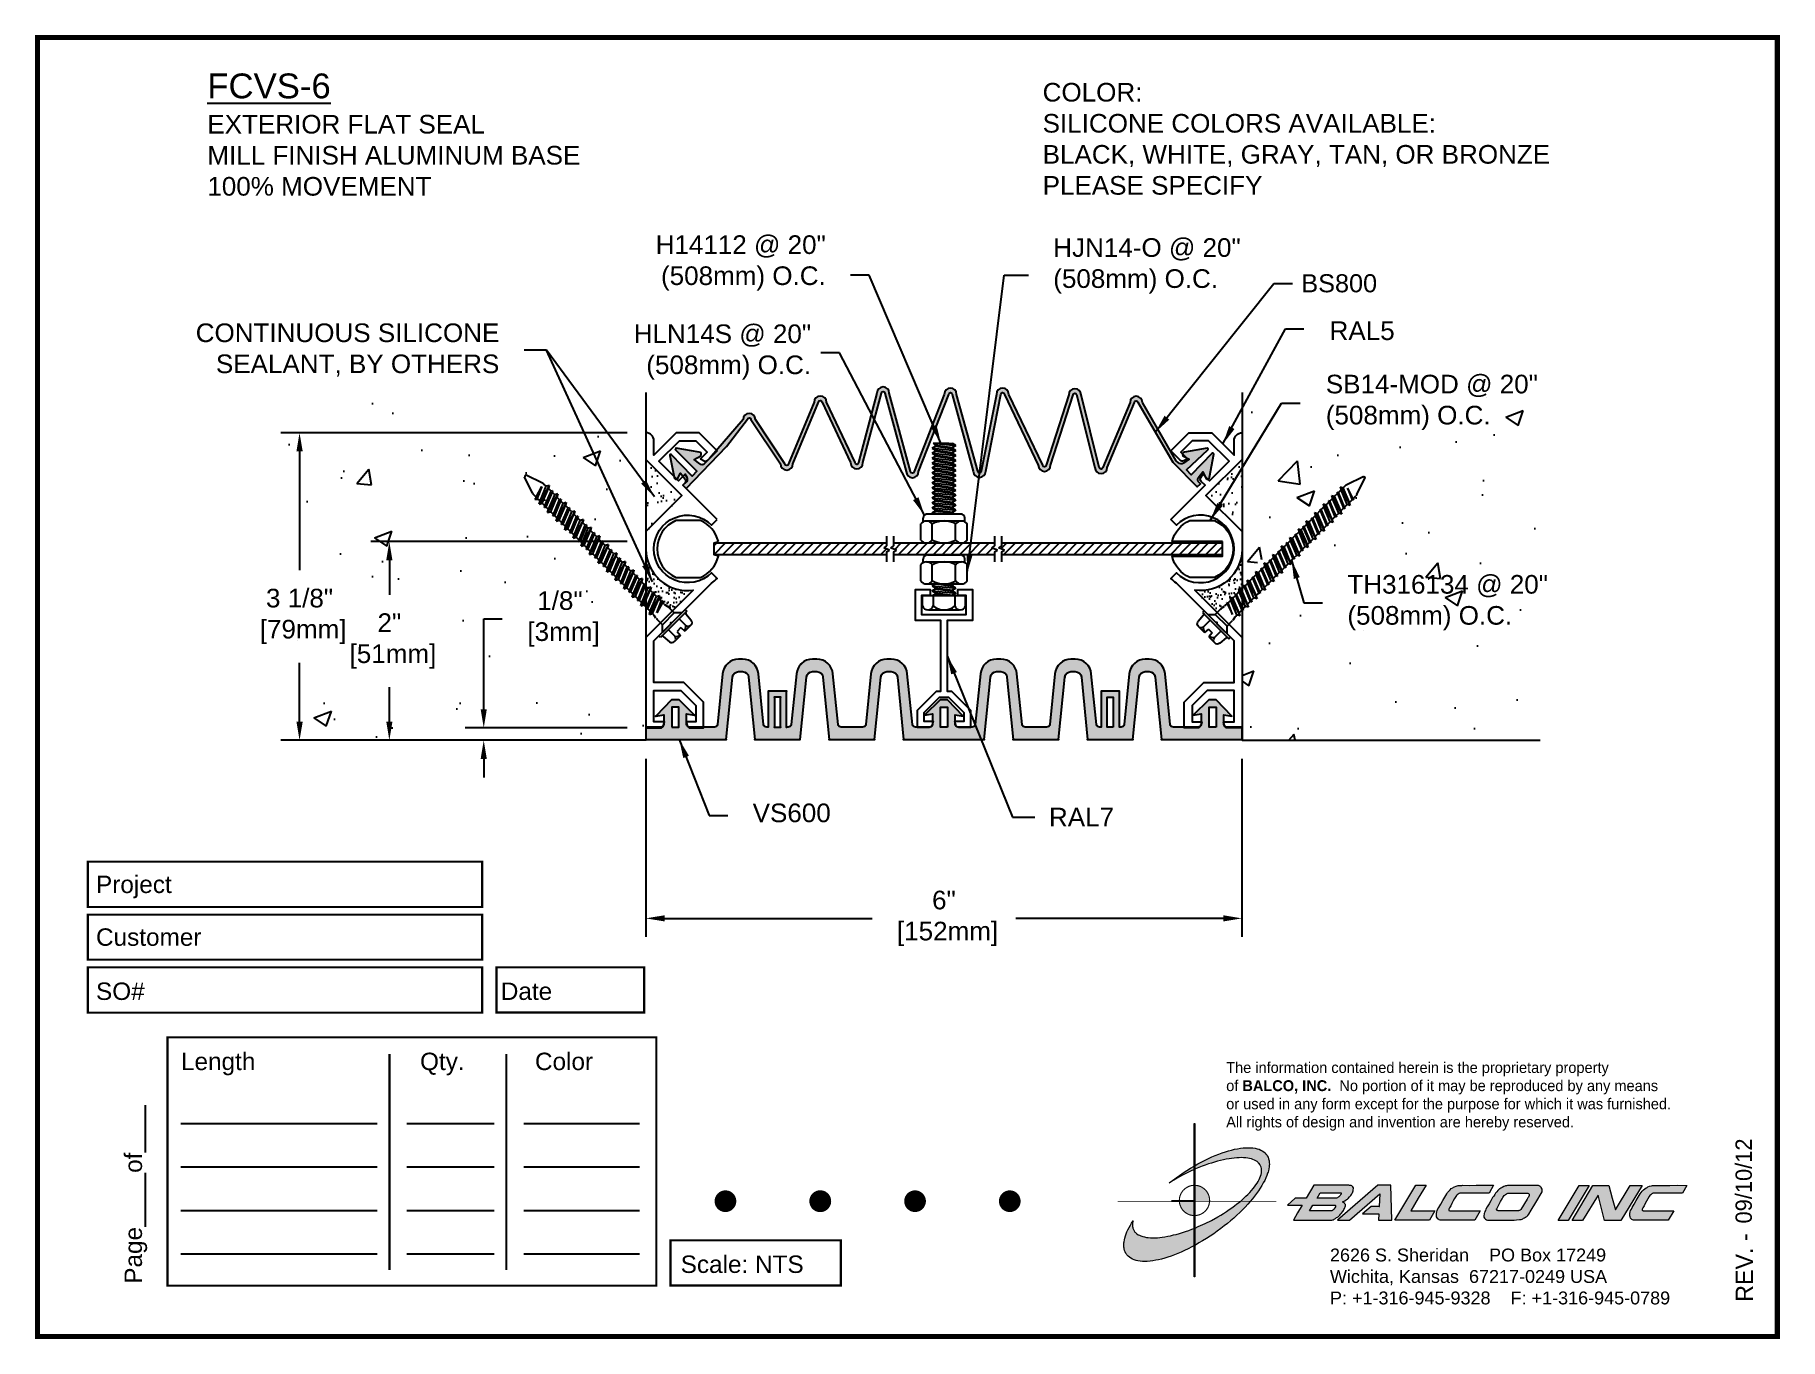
# Paper-space layout 'Layout1' of a CAD drawing. Header units: inches. Extents: x 0 to 10, y 0 to 7.5.
# The model-space entities are those that its viewports show. They can reach past a viewport. Long polylines and large blocks are cut down to what shows.
import ezdxf

# ---------------------------------------------------------------- set-up
doc = ezdxf.new("R2010")
doc.units = ezdxf.units.IN
doc.header["$MEASUREMENT"] = 0
for name, color, linetype in [('Anchors', 4, 'Continuous'), ('Border', 7, 'Continuous'), ('Conditions', 1, 'Continuous'), ('Dimensions', 3, 'Continuous'), ('Fillers', 2, 'Continuous'), ('Metals', 7, 'Continuous'), ('Text', 2, 'Continuous')]:
    doc.layers.add(name, color=color, linetype=linetype)
doc.styles.add('Arial', font='arial.ttf')
doc.styles.add('Copyright', font='ERASDEMI.TTF')
doc.dimstyles.new('Arial', dxfattribs={"dimtxt": 0.1875, "dimasz": 0.1875, "dimexe": 0.1875, "dimexo": 0.1875, "dimgap": 0.1875, "dimtad": 0, "dimtih": 1, "dimtoh": 1, "dimdec": 4, "dimzin": 0, "dimdsep": 46, "dimlunit": 4, "dimtxsty": 'Arial', "dimcen": 0.1875, "dimadec": 0, "dimazin": 0, "dimtfac": 1, "dimtdec": 4, "dimtofl": 0, "dimtmove": 0, "dimatfit": 3, "dimfxl": 0, "dimfrac": 2, "dimtolj": 1, "dimtzin": 0, "dimarcsym": 0})
pattern_1 = [(37.5, (6.03839, 4.09716), (-0.00314967, 0.0963412), [0, -0.076, 0, -0.085, 0, -0.08125]), (7.5, (6.0384, 4.09716), (0.0884888, 0.1411073), [0, -0.041, 0, -0.0685, 0, -0.02625]), (327.5, (5.97689, 4.09716), (0.1557071, 0.00028295), [0, -0.025, 0, -0.09, 0, -0.1175]), (317.5, (5.9769, 4.09716), (0.1503063, 0.0438838), [0, -0.0125, 0, -0.059, 0, -0.0675])]
pattern_2 = [(37.5, (6.0384, 4.09716), (-0.0062993, 0.1926824), [0, -0.152, 0, -0.17, 0, -0.1625]), (7.5, (6.0384, 4.09716), (0.1769777, 0.2822146), [0, -0.082, 0, -0.137, 0, -0.0525]), (327.5, (5.9154, 4.09716), (0.3114142, 0.000566), [0, -0.05, 0, -0.18, 0, -0.235]), (317.5, (5.9154, 4.09716), (0.3006127, 0.0877676), [0, -0.025, 0, -0.118, 0, -0.135])]
pattern_3 = [(50, (6.0384, 4.0972), (1.79315, -0.15688), [0.1875, -2.0625]), (355, (6.0384, 4.0972), (-0.34688, 1.88048), [0.15, -1.65]), (100.451, (6.1878, 4.0841), (1.44627, 1.7236), [0.15935, -1.75286]), (46.184, (6.0384, 4.5972), (2.6681, -0.4138), [0.28125, -3.09375]), (96.636, (6.2607, 4.5627), (2.33666, 2.4353), [0.23903, -2.6293]), (351.184, (6.0384, 4.5972), (2.33665, 2.4353), [0.225, -2.475]), (21, (6.2884, 4.4722), (1.49227, -1.00655), [0.1875, -2.0625]), (326, (6.2884, 4.4722), (0.60829, 1.81288), [0.15, -1.65]), (71.451, (6.4127, 4.3883), (2.10056, 0.80633), [0.15935, -1.75286]), (37.5, (6.0384, 4.09716), (0.0304, 0.832235), [0, -1.63, 0, -1.675, 0, -1.65625]), (7.5, (6.0384, 4.0972), (0.657674, 0.98603), [0, -0.955, 0, -1.5925, 0, -0.63125]), (327.5, (5.4809, 4.09716), (1.334556, -0.056387), [0, -0.625, 0, -1.95, 0, -2.5875]), (317.5, (5.2309, 4.0972), (1.457965, 0.25026), [0, -0.8125, 0, -1.295, 0, -1.8375])]

psp = doc.layouts.get("Layout1")

# ---------------------------------------------------------------- texts
at = {"layer": 'Border', "style": 'Arial'}
for s, p in [('Project', (0.336, 2.547)), ('Customer', (0.336, 2.244)), ('SO#', (0.336, 1.933)), ('Date', (2.661, 1.933)), ('Length', (0.824, 1.53)), ('Qty.', (2.197, 1.53)), ('Color', (2.857, 1.53)), ('Scale: NTS', (3.694, 0.365))]:
    psp.add_text(s, height=0.1, dxfattribs=at).set_placement(p)
psp.add_text('Page%%u        %%uof%%u       ', height=0.1, rotation=90, dxfattribs=at).set_placement((0.6, 0.303))
at = {"layer": 'Border', "insert": (7.423, 0.505), "char_height": 0.074, "width": 2.3438, "attachment_point": 1, "style": 'Arial'}
psp.add_mtext('2626 S. Sheridan    PO Box 17249\\PWichita, Kansas  67217-0249 USA \\PP: +1-316-945-9328    F: +1-316-945-0789', dxfattribs=at)

msp = doc.modelspace()

# ---------------------------------------------------------------- texts
at = {"layer": 'Text', "attachment_point": 1, "style": 'Arial'}
for s, insert, char_height, width in [('{\\H0.8x;\\LFCVS-6\\P\\H0.75x;\\lEXTERIOR FLAT SEAL\\PMILL FINISH ALUMINUM BASE\\P100% MOVEMENT}', (4.94092, 15.59103), 0.3125, 6.5), ('COLOR:{\\L                    \\~\\P}SILICONE COLORS AVAILABLE:\\PBLACK, WHITE, GRAY, TAN, OR BRONZE\\PPLEASE SPECIFY', (13.34844, 15.49611), 0.1875, 6.6720488)]:
    msp.add_mtext(s, dxfattribs=dict(at, insert=insert, char_height=char_height, width=width))
at = {"layer": 'Text', "style": 'Arial'}
for s, insert, char_height, attachment_point in [('H14112 @ 20"\\P(508mm) O.C.', (11.16605, 13.68369), 0.1875, 6), ('HJN14-O @ 20"\\P(508mm) O.C.', (13.45534, 13.93277), 0.1875, 1), ('BS800', (15.95221, 13.47822), 0.181875, 4), ('CONTINUOUS SILICONE\\PSEALANT, BY OTHERS', (7.87982, 12.8075), 0.1875, 6), ('HLN14S @ 20"\\P(508mm) O.C.', (11.01815, 12.78673), 0.1875, 6), ('\\A1;RAL5', (16.23672, 12.9056), 0.1875, 7), ('SB14-MOD @ 20"\\P(508mm) O.C.', (16.19866, 12.28048), 0.1875, 4), ('TH316134 @ 20"\\P(508mm) O.C.', (16.41586, 10.54294), 0.1875, 1), ('VS600', (10.42951, 8.24251), 0.1875, 1), ('\\A1;RAL7', (13.41215, 8.20011), 0.1875, 1)]:
    msp.add_mtext(s, dxfattribs=dict(at, insert=insert, char_height=char_height, attachment_point=attachment_point))

# ---------------------------------------------------------------- blocks, each defined once
blk = doc.blocks.new('CADlogo')
h = blk.add_hatch(color=256)
h.paths.add_polyline_path([(0.918, 1.81), (0.909, 1.81), (0.909, 1.322), (0.918, 1.327)])
h.paths.add_polyline_path([(0.918, 1.285), (0.909, 1.281), (0.909, 1.1), (0.918, 1.1)])
h.paths.add_polyline_path([(0.918, 0.917), (0.909, 0.917), (0.909, 0.762), (0.909, 0.753), (0.91, 0.753), (0.918, 0.753)])
h.paths.add_polyline_path([(0.918, 1.091), (0.918, 1.1), (0.91, 1.1), (0.909, 1.1), (0.909, 0.917), (0.918, 0.917), (0.918, 0.919), (0.915, 0.919)])
h.paths.add_polyline_path([(0.918, 0.412), (0.909, 0.407), (0.909, 0.049), (0.918, 0.049)])
h.paths.add_polyline_path([(0.918, 0.753), (0.909, 0.753), (0.909, 0.606), (0.918, 0.609)])
h.paths.add_polyline_path([(0.918, 0.609), (0.909, 0.606), (0.909, 0.407), (0.918, 0.412)])
h.paths.add_polyline_path([(0.918, 1.327), (0.909, 1.322), (0.909, 1.281), (0.918, 1.285)])
h = blk.add_hatch(color=175)
h.paths.add_polyline_path([(0.574, 0.51), (0.543, 0.506), (0.514, 0.502), (0.487, 0.499), (0.459, 0.499), (0.432, 0.497), (0.406, 0.499), (0.382, 0.5), (0.36, 0.502), (0.338, 0.508), (0.318, 0.511), (0.298, 0.519), (0.282, 0.526), (0.265, 0.533), (0.252, 0.543), (0.24, 0.553), (0.234, 0.559), (0.229, 0.564), (0.22, 0.577), (0.212, 0.592), (0.205, 0.607), (0.203, 0.616), (0.201, 0.627), (0.199, 0.643), (0.201, 0.66), (0.201, 0.671), (0.205, 0.682), (0.207, 0.694), (0.19, 0.667), (0.176, 0.641), (0.161, 0.616), (0.148, 0.59), (0.137, 0.566), (0.128, 0.543), (0.119, 0.519), (0.113, 0.495), (0.108, 0.473), (0.104, 0.451), (0.103, 0.44), (0.103, 0.429), (0.101, 0.409), (0.103, 0.391), (0.104, 0.38), (0.106, 0.371), (0.11, 0.352), (0.115, 0.336), (0.124, 0.318), (0.13, 0.31), (0.135, 0.301), (0.143, 0.294), (0.15, 0.286), (0.165, 0.274), (0.181, 0.263), (0.199, 0.254), (0.22, 0.244), (0.242, 0.237), (0.263, 0.232), (0.289, 0.228), (0.315, 0.226), (0.342, 0.226), (0.371, 0.226), (0.402, 0.23), (0.434, 0.233), (0.467, 0.239), (0.499, 0.246), (0.534, 0.254), (0.571, 0.263), (0.606, 0.275), (0.644, 0.286), (0.682, 0.301), (0.721, 0.318), (0.759, 0.334), (0.799, 0.352), (0.841, 0.371), (0.882, 0.393), (0.909, 0.407), (0.909, 0.606), (0.884, 0.596), (0.847, 0.583), (0.81, 0.57), (0.774, 0.559), (0.739, 0.548), (0.704, 0.537), (0.671, 0.53), (0.638, 0.522), (0.606, 0.515)])
h.paths.add_polyline_path([(1.18, 0.738), (1.109, 0.698), (1.034, 0.661), (0.957, 0.627), (0.918, 0.609), (0.918, 0.412), (0.924, 0.414), (0.964, 0.438), (1.006, 0.462), (1.05, 0.489), (1.092, 0.517), (1.134, 0.544), (1.174, 0.574), (1.215, 0.603), (1.253, 0.634), (1.291, 0.663), (1.328, 0.694), (1.365, 0.725), (1.399, 0.757), (1.432, 0.788), (1.463, 0.819), (1.494, 0.85), (1.524, 0.883), (1.554, 0.917), (1.44, 0.917), (1.429, 0.908), (1.401, 0.886), (1.374, 0.864), (1.343, 0.842), (1.312, 0.822), (1.28, 0.8), (1.248, 0.778), (1.215, 0.758)])
h.paths.add_polyline_path([(1.769, 1.382), (1.767, 1.393), (1.763, 1.404), (1.758, 1.422), (1.749, 1.441), (1.743, 1.45), (1.738, 1.457), (1.73, 1.464), (1.725, 1.472), (1.709, 1.485), (1.692, 1.496), (1.674, 1.506), (1.654, 1.514), (1.632, 1.521), (1.61, 1.527), (1.584, 1.53), (1.559, 1.532), (1.531, 1.532), (1.502, 1.532), (1.471, 1.53), (1.44, 1.527), (1.407, 1.521), (1.374, 1.514), (1.339, 1.505), (1.304, 1.496), (1.268, 1.485), (1.229, 1.472), (1.191, 1.457), (1.152, 1.442), (1.114, 1.426), (1.074, 1.408), (1.034, 1.388), (0.991, 1.367), (0.951, 1.346), (0.918, 1.327), (0.918, 1.285), (0.926, 1.289), (0.964, 1.305), (1.001, 1.32), (1.037, 1.333), (1.074, 1.346), (1.109, 1.356), (1.143, 1.367), (1.178, 1.378), (1.213, 1.386), (1.246, 1.393), (1.277, 1.4), (1.31, 1.406), (1.339, 1.41), (1.368, 1.413), (1.398, 1.417), (1.425, 1.417), (1.452, 1.419), (1.476, 1.417), (1.502, 1.415), (1.524, 1.413), (1.546, 1.408), (1.566, 1.404), (1.584, 1.397), (1.602, 1.389), (1.617, 1.382), (1.632, 1.373), (1.644, 1.362), (1.65, 1.356), (1.655, 1.351), (1.665, 1.338), (1.672, 1.325), (1.677, 1.309), (1.681, 1.294), (1.683, 1.278), (1.683, 1.261), (1.683, 1.252), (1.681, 1.243), (1.677, 1.225), (1.672, 1.207), (1.665, 1.186), (1.655, 1.166), (1.644, 1.146), (1.632, 1.126), (1.619, 1.106), (1.602, 1.084), (1.586, 1.062), (1.568, 1.04), (1.548, 1.018), (1.527, 0.996), (1.504, 0.974), (1.48, 0.952), (1.456, 0.93), (1.44, 0.917), (1.554, 0.917), (1.579, 0.945), (1.602, 0.976), (1.626, 1.007), (1.648, 1.038), (1.668, 1.067), (1.687, 1.097), (1.703, 1.128), (1.719, 1.155), (1.732, 1.185), (1.743, 1.212), (1.752, 1.239), (1.758, 1.252), (1.762, 1.265), (1.767, 1.291), (1.771, 1.314), (1.771, 1.327), (1.773, 1.338), (1.771, 1.362), (1.771, 1.373)])
h.paths.add_polyline_path([(0.867, 1.296), (0.825, 1.271), (0.781, 1.243), (0.741, 1.214), (0.701, 1.186), (0.66, 1.157), (0.622, 1.128), (0.675, 1.161), (0.732, 1.194), (0.79, 1.225), (0.82, 1.239), (0.851, 1.254), (0.909, 1.281), (0.909, 1.322)])
h = blk.add_hatch(color=256)
h.paths.add_polyline_path([(1.074, 0.991), (1.07, 1.001), (1.065, 1.011), (1.059, 1.021), (1.053, 1.03), (1.046, 1.038), (1.039, 1.047), (1.031, 1.054), (1.022, 1.062), (1.014, 1.068), (1.004, 1.074), (0.995, 1.08), (0.985, 1.085), (0.975, 1.089), (0.964, 1.093), (0.954, 1.096), (0.943, 1.098), (0.932, 1.099), (0.921, 1.1), (0.918, 1.1), (0.918, 0.917), (0.94, 0.917), (1.086, 0.917), (1.087, 0.927), (1.086, 0.938), (1.085, 0.949), (1.083, 0.96), (1.081, 0.97), (1.078, 0.981)])
h.paths.add_polyline_path([(0.909, 0.917), (0.739, 0.917), (0.74, 0.91), (0.741, 0.899), (0.743, 0.888), (0.746, 0.878), (0.75, 0.867), (0.754, 0.857), (0.758, 0.847), (0.764, 0.837), (0.77, 0.828), (0.776, 0.819), (0.783, 0.811), (0.791, 0.803), (0.799, 0.795), (0.808, 0.788), (0.817, 0.782), (0.826, 0.776), (0.836, 0.771), (0.846, 0.766), (0.856, 0.762), (0.867, 0.759), (0.877, 0.757), (0.888, 0.755), (0.899, 0.753), (0.909, 0.753)])
h.paths.add_polyline_path([(0.918, 1.1), (0.91, 1.1), (0.909, 1.1), (0.909, 0.917), (0.918, 0.917)])
h = blk.add_hatch(color=256)
h.paths.add_polyline_path([(2.148, 0.874), (2.098, 0.784), (2.049, 0.7), (2.484, 0.7), (2.491, 0.702), (2.501, 0.703), (2.508, 0.705), (2.512, 0.707), (2.517, 0.711), (2.532, 0.72), (2.546, 0.729), (2.554, 0.735), (2.563, 0.74), (2.572, 0.747), (2.581, 0.757), (2.59, 0.768), (2.599, 0.777), (2.616, 0.799), (2.623, 0.811), (2.63, 0.822), (2.636, 0.833), (2.641, 0.844), (2.645, 0.855), (2.647, 0.864), (2.647, 0.879), (2.645, 0.883), (2.641, 0.886), (2.638, 0.892), (2.629, 0.899), (2.619, 0.905), (2.612, 0.91), (2.64, 0.921), (2.658, 0.936), (2.669, 0.943), (2.678, 0.95), (2.694, 0.967), (2.702, 0.976), (2.709, 0.985), (2.716, 0.994), (2.722, 1.005), (2.727, 1.014), (2.731, 1.025), (2.735, 1.038), (2.736, 1.049), (2.738, 1.062), (2.738, 1.073), (2.733, 1.082), (2.727, 1.088), (2.72, 1.093), (2.713, 1.097), (2.704, 1.099), (2.694, 1.1), (2.685, 1.102), (2.674, 1.102), (2.285, 1.102), (2.195, 0.952), (2.069, 0.952), (1.981, 0.874)])
h.paths.add_polyline_path([(2.274, 0.874), (2.53, 0.874), (2.534, 0.865), (2.532, 0.852), (2.524, 0.841), (2.515, 0.828), (2.505, 0.815), (2.493, 0.81), (2.49, 0.808), (2.235, 0.808)], flags=16)
h.paths.add_polyline_path([(2.321, 0.952), (2.356, 1.014), (2.587, 1.014), (2.592, 1.014), (2.597, 1.014), (2.597, 1.003), (2.59, 0.991), (2.583, 0.98), (2.569, 0.966), (2.555, 0.958), (2.546, 0.952), (2.535, 0.952)], flags=16)
h.paths.add_polyline_path([(3.04, 1.002), (3.036, 0.859), (2.941, 0.859), (2.844, 0.773), (3.031, 0.773), (3.027, 0.7), (3.181, 0.7), (3.168, 1.102), (3.02, 1.102), (2.557, 0.7), (2.694, 0.7)])
h.paths.add_polyline_path([(3.214, 0.7), (3.611, 0.7), (3.675, 0.808), (3.397, 0.808), (3.441, 0.881), (3.483, 0.952), (3.574, 1.102), (3.454, 1.102)])
h.paths.add_polyline_path([(3.788, 0.965), (3.766, 0.927), (3.743, 0.885), (3.721, 0.846), (3.71, 0.83), (3.702, 0.811), (3.697, 0.795), (3.693, 0.778), (3.691, 0.769), (3.691, 0.76), (3.691, 0.749), (3.693, 0.74), (3.7, 0.727), (3.708, 0.716), (3.711, 0.714), (3.724, 0.705), (3.733, 0.702), (3.744, 0.702), (3.757, 0.7), (3.774, 0.7), (4.134, 0.7), (4.196, 0.808), (3.854, 0.808), (3.841, 0.808), (3.833, 0.816), (3.836, 0.826), (3.843, 0.841), (3.856, 0.864), (3.869, 0.892), (3.883, 0.921), (3.898, 0.949), (3.914, 0.972), (3.924, 0.983), (3.931, 0.992), (3.943, 1.002), (3.954, 1.008), (3.969, 1.011), (4.297, 1.011), (4.346, 1.102), (4.238, 1.102), (4.15, 1.102), (4.075, 1.1), (3.997, 1.102), (3.982, 1.1), (3.968, 1.1), (3.955, 1.099), (3.942, 1.097), (3.92, 1.089), (3.9, 1.082), (3.889, 1.078), (3.88, 1.073), (3.863, 1.062), (3.849, 1.049), (3.834, 1.035), (3.821, 1.018), (3.81, 1.002), (3.799, 0.983)])
h.paths.add_polyline_path([(4.509, 1.097), (4.496, 1.095), (4.485, 1.093), (4.476, 1.089), (4.465, 1.086), (4.447, 1.077), (4.43, 1.066), (4.421, 1.06), (4.414, 1.055), (4.399, 1.04), (4.386, 1.025), (4.372, 1.011), (4.361, 0.994), (4.35, 0.976), (4.337, 0.96), (4.317, 0.923), (4.297, 0.888), (4.275, 0.855), (4.26, 0.828), (4.255, 0.813), (4.247, 0.799), (4.244, 0.784), (4.242, 0.777), (4.24, 0.769), (4.238, 0.753), (4.238, 0.735), (4.246, 0.722), (4.251, 0.714), (4.253, 0.713), (4.257, 0.711), (4.262, 0.705), (4.269, 0.703), (4.278, 0.702), (4.289, 0.7), (4.564, 0.7), (4.571, 0.7), (4.584, 0.702), (4.613, 0.703), (4.648, 0.707), (4.664, 0.709), (4.677, 0.713), (4.686, 0.716), (4.694, 0.722), (4.705, 0.727), (4.717, 0.735), (4.73, 0.744), (4.741, 0.755), (4.752, 0.769), (4.781, 0.815), (4.833, 0.903), (4.906, 1.025), (4.908, 1.035), (4.908, 1.046), (4.906, 1.051), (4.906, 1.057), (4.9, 1.069), (4.893, 1.08), (4.889, 1.082), (4.888, 1.086), (4.88, 1.089), (4.873, 1.093), (4.866, 1.097), (4.856, 1.1), (4.846, 1.1), (4.844, 1.1), (4.73, 1.1), (4.626, 1.1), (4.58, 1.1), (4.542, 1.099), (4.524, 1.099)])
h.paths.add_polyline_path([(4.527, 1.011), (4.54, 1.011), (4.745, 1.011), (4.752, 1.003), (4.758, 0.998), (4.758, 0.985), (4.756, 0.98), (4.754, 0.974), (4.749, 0.965), (4.743, 0.956), (4.734, 0.941), (4.663, 0.821), (4.648, 0.812), (4.639, 0.81), (4.633, 0.808), (4.622, 0.808), (4.61, 0.808), (4.416, 0.808), (4.398, 0.808), (4.39, 0.813), (4.387, 0.813), (4.385, 0.819), (4.378, 0.825), (4.385, 0.832), (4.408, 0.877), (4.428, 0.914), (4.447, 0.945), (4.454, 0.96), (4.461, 0.971), (4.474, 0.986), (4.487, 0.996), (4.496, 1.002), (4.508, 1.009), (4.516, 1.009)], flags=16)
h.paths.add_polyline_path([(5.089, 0.698), (5.206, 0.698), (5.445, 1.1), (5.33, 1.099)])
h.paths.add_polyline_path([(5.489, 1.099), (5.252, 0.698), (5.37, 0.698), (5.548, 0.987), (5.621, 0.698), (5.811, 0.698), (6.055, 1.099), (5.919, 1.1), (5.749, 0.817), (5.709, 0.954), (5.691, 1.024), (5.672, 1.099)])
h.paths.add_polyline_path([(6.086, 1.06), (6.069, 1.047), (6.056, 1.035), (6.044, 1.018), (6.031, 1.002), (6.02, 0.983), (6.009, 0.965), (5.987, 0.925), (5.965, 0.885), (5.941, 0.846), (5.932, 0.828), (5.923, 0.811), (5.917, 0.795), (5.914, 0.778), (5.912, 0.769), (5.912, 0.758), (5.914, 0.749), (5.916, 0.738), (5.921, 0.725), (5.928, 0.716), (5.936, 0.709), (5.945, 0.705), (5.954, 0.702), (5.965, 0.7), (5.98, 0.7), (5.994, 0.7), (6.355, 0.7), (6.419, 0.806), (6.073, 0.806), (6.056, 0.811), (6.056, 0.821), (6.056, 0.826), (6.064, 0.841), (6.077, 0.864), (6.089, 0.892), (6.104, 0.919), (6.119, 0.947), (6.135, 0.972), (6.144, 0.983), (6.153, 0.992), (6.163, 1), (6.166, 1.003), (6.172, 1.005), (6.178, 1.008), (6.19, 1.011), (6.517, 1.011), (6.569, 1.1), (6.459, 1.102), (6.373, 1.1), (6.296, 1.1), (6.217, 1.1), (6.203, 1.1), (6.19, 1.099), (6.175, 1.099), (6.164, 1.095), (6.141, 1.089), (6.12, 1.082), (6.111, 1.077), (6.102, 1.073)])
blk.add_hatch(color=256).paths.add_polyline_path([(0.918, 0.609), (0.909, 0.606), (0.909, 0.407), (0.918, 0.412)])
for q in [(0.65, 0.917), (0.909, 0.648)]:
    blk.add_line((0.909, 0.917), q)
at = {"color": 7, "lineweight": 0}
for points in [[(0.909, 1.81), (0.918, 1.81), (0.918, 0.049), (0.909, 0.049), (0.909, 1.81)], [(2.738, 1.073), (2.733, 1.082), (2.727, 1.088), (2.72, 1.093), (2.713, 1.097), (2.704, 1.099), (2.694, 1.1), (2.685, 1.102), (2.674, 1.102), (2.285, 1.102), (2.195, 0.952), (2.069, 0.952), (1.981, 0.874), (2.148, 0.874), (2.098, 0.784), (2.049, 0.7), (2.484, 0.7), (2.491, 0.702), (2.501, 0.703), (2.508, 0.705), (2.512, 0.707), (2.517, 0.711), (2.532, 0.72), (2.546, 0.729), (2.554, 0.735), (2.563, 0.74), (2.572, 0.747), (2.581, 0.757), (2.59, 0.768), (2.599, 0.777), (2.616, 0.799), (2.623, 0.811), (2.63, 0.822), (2.636, 0.833), (2.641, 0.844), (2.645, 0.855), (2.647, 0.864), (2.647, 0.874), (2.647, 0.879), (2.645, 0.883), (2.641, 0.886), (2.638, 0.892), (2.629, 0.899), (2.619, 0.905), (2.612, 0.91), (2.64, 0.921), (2.658, 0.936), (2.669, 0.943), (2.678, 0.95), (2.694, 0.967), (2.702, 0.976), (2.709, 0.985), (2.716, 0.994), (2.722, 1.005), (2.727, 1.014), (2.731, 1.025), (2.735, 1.038), (2.736, 1.049), (2.738, 1.062), (2.738, 1.073), (2.738, 1.073)], [(2.587, 0.985), (2.583, 0.98), (2.572, 0.969), (2.565, 0.963), (2.555, 0.958), (2.546, 0.952), (2.535, 0.952), (2.321, 0.952), (2.356, 1.014), (2.587, 1.014), (2.592, 1.014), (2.594, 1.014), (2.596, 1.013), (2.597, 1.011), (2.597, 1.005), (2.596, 1), (2.59, 0.991), (2.587, 0.985), (2.587, 0.985)], [(3.027, 0.7), (3.181, 0.7), (3.168, 1.102), (3.02, 1.102), (2.557, 0.7), (2.694, 0.7), (3.04, 1.002), (3.036, 0.859), (3.038, 0.859), (2.941, 0.859), (2.844, 0.773), (3.031, 0.773), (3.027, 0.7), (3.027, 0.7)], [(3.214, 0.7), (3.454, 1.102), (3.574, 1.102), (3.483, 0.952), (3.441, 0.881), (3.397, 0.808), (3.675, 0.808), (3.611, 0.7), (3.214, 0.7), (3.214, 0.7)], [(3.969, 1.011), (3.96, 1.009), (3.955, 1.007), (3.949, 1.005), (3.946, 1.003), (3.94, 1), (3.931, 0.992), (3.924, 0.983), (3.914, 0.972), (3.898, 0.949), (3.883, 0.921), (3.869, 0.892), (3.856, 0.864), (3.843, 0.841), (3.836, 0.826), (3.834, 0.821), (3.834, 0.817), (3.836, 0.813), (3.839, 0.81), (3.847, 0.808), (3.854, 0.808), (4.196, 0.808), (4.134, 0.7), (3.774, 0.7), (3.757, 0.7), (3.744, 0.702), (3.733, 0.702), (3.724, 0.705), (3.715, 0.711), (3.711, 0.713), (3.708, 0.716), (3.7, 0.727), (3.693, 0.74), (3.691, 0.749), (3.691, 0.76), (3.691, 0.769), (3.693, 0.778), (3.697, 0.795), (3.702, 0.811), (3.71, 0.83), (3.721, 0.846), (3.743, 0.885), (3.766, 0.927), (3.788, 0.965), (3.799, 0.983), (3.81, 1.002), (3.821, 1.018), (3.834, 1.035), (3.849, 1.049), (3.863, 1.062), (3.88, 1.073), (3.889, 1.078), (3.9, 1.082), (3.92, 1.089), (3.942, 1.097), (3.955, 1.099), (3.968, 1.1), (3.982, 1.1), (3.997, 1.102), (4.075, 1.1), (4.15, 1.102), (4.238, 1.102), (4.346, 1.102), (4.297, 1.011), (3.969, 1.011), (3.969, 1.011)], [(4.846, 1.1), (4.844, 1.1), (4.73, 1.1), (4.626, 1.1), (4.58, 1.1), (4.542, 1.099), (4.524, 1.099), (4.509, 1.097), (4.496, 1.095), (4.485, 1.093), (4.476, 1.089), (4.465, 1.086), (4.447, 1.077), (4.43, 1.066), (4.421, 1.06), (4.414, 1.055), (4.399, 1.04), (4.386, 1.025), (4.372, 1.011), (4.361, 0.994), (4.35, 0.976), (4.337, 0.96), (4.317, 0.923), (4.297, 0.888), (4.275, 0.855), (4.26, 0.828), (4.255, 0.813), (4.247, 0.799), (4.244, 0.784), (4.242, 0.777), (4.24, 0.769), (4.238, 0.753), (4.238, 0.735), (4.246, 0.722), (4.251, 0.714), (4.253, 0.713), (4.257, 0.711), (4.262, 0.705), (4.269, 0.703), (4.278, 0.702), (4.289, 0.7), (4.564, 0.7), (4.571, 0.7), (4.584, 0.702), (4.613, 0.703), (4.648, 0.707), (4.664, 0.709), (4.677, 0.713), (4.686, 0.716), (4.694, 0.722), (4.705, 0.727), (4.717, 0.735), (4.73, 0.744), (4.741, 0.755), (4.752, 0.769), (4.781, 0.815), (4.833, 0.903), (4.906, 1.025), (4.908, 1.035), (4.908, 1.046), (4.906, 1.051), (4.906, 1.057), (4.9, 1.069), (4.897, 1.075), (4.893, 1.08), (4.889, 1.082), (4.888, 1.086), (4.88, 1.089), (4.873, 1.093), (4.866, 1.097), (4.856, 1.1), (4.846, 1.1), (4.846, 1.1)], [(4.734, 0.941), (4.663, 0.821), (4.653, 0.815), (4.646, 0.811), (4.639, 0.81), (4.633, 0.808), (4.622, 0.808), (4.61, 0.808), (4.416, 0.808), (4.403, 0.808), (4.396, 0.81), (4.39, 0.813), (4.388, 0.813), (4.386, 0.815), (4.385, 0.819), (4.383, 0.821), (4.383, 0.826), (4.383, 0.83), (4.385, 0.832), (4.408, 0.877), (4.428, 0.914), (4.447, 0.945), (4.454, 0.96), (4.461, 0.971), (4.471, 0.982), (4.478, 0.989), (4.487, 0.996), (4.496, 1.002), (4.505, 1.007), (4.511, 1.009), (4.516, 1.009), (4.527, 1.011), (4.54, 1.011), (4.743, 1.011), (4.749, 1.007), (4.752, 1.003), (4.756, 1), (4.758, 0.994), (4.758, 0.985), (4.756, 0.98), (4.754, 0.974), (4.749, 0.965), (4.743, 0.956), (4.734, 0.941), (4.734, 0.941)], [(5.089, 0.698), (5.33, 1.099), (5.445, 1.1), (5.206, 0.698), (5.091, 0.698), (5.089, 0.698), (5.089, 0.698)], [(5.811, 0.698), (5.621, 0.698), (5.548, 0.987), (5.37, 0.698), (5.252, 0.698), (5.489, 1.099), (5.672, 1.099), (5.691, 1.024), (5.709, 0.954), (5.749, 0.817), (5.919, 1.1), (6.055, 1.099), (5.811, 0.698), (5.811, 0.698)], [(6.19, 1.011), (6.181, 1.009), (6.175, 1.007), (6.172, 1.005), (6.166, 1.003), (6.163, 1), (6.153, 0.992), (6.144, 0.983), (6.135, 0.972), (6.119, 0.947), (6.104, 0.919), (6.089, 0.892), (6.077, 0.864), (6.064, 0.841), (6.056, 0.826), (6.056, 0.821), (6.056, 0.815), (6.058, 0.811), (6.062, 0.81), (6.067, 0.808), (6.077, 0.806), (6.419, 0.806), (6.355, 0.7), (5.994, 0.7), (5.98, 0.7), (5.965, 0.7), (5.954, 0.702), (5.945, 0.705), (5.936, 0.709), (5.932, 0.713), (5.928, 0.716), (5.921, 0.725), (5.916, 0.738), (5.914, 0.749), (5.912, 0.758), (5.912, 0.769), (5.914, 0.778), (5.917, 0.795), (5.923, 0.811), (5.932, 0.828), (5.941, 0.846), (5.965, 0.885), (5.987, 0.925), (6.009, 0.965), (6.02, 0.983), (6.031, 1.002), (6.044, 1.018), (6.056, 1.035), (6.069, 1.047), (6.086, 1.06), (6.102, 1.073), (6.111, 1.077), (6.12, 1.082), (6.141, 1.089), (6.164, 1.095), (6.175, 1.099), (6.19, 1.099), (6.203, 1.1), (6.217, 1.1), (6.296, 1.1), (6.373, 1.1), (6.459, 1.102), (6.569, 1.1), (6.517, 1.011), (6.19, 1.011), (6.19, 1.011)], [(2.484, 0.808), (2.235, 0.808), (2.274, 0.874), (2.524, 0.874), (2.53, 0.872), (2.532, 0.87), (2.533, 0.866), (2.533, 0.863), (2.532, 0.852), (2.524, 0.841), (2.515, 0.828), (2.506, 0.817), (2.501, 0.813), (2.493, 0.81), (2.49, 0.808), (2.486, 0.808), (2.484, 0.808), (2.484, 0.808)]]:
    blk.add_lwpolyline(points, dxfattribs=at)
at = {"color": 175, "lineweight": 0}
blk.add_lwpolyline([(1.758, 1.422), (1.763, 1.404), (1.767, 1.393), (1.769, 1.382), (1.771, 1.373), (1.771, 1.362), (1.773, 1.338), (1.771, 1.327), (1.771, 1.314), (1.767, 1.291), (1.762, 1.265), (1.758, 1.252), (1.752, 1.239), (1.743, 1.212), (1.732, 1.185), (1.719, 1.155), (1.703, 1.128), (1.687, 1.097), (1.668, 1.067), (1.648, 1.038), (1.626, 1.007), (1.602, 0.976), (1.579, 0.945), (1.551, 0.914), (1.524, 0.883), (1.494, 0.85), (1.463, 0.819), (1.432, 0.788), (1.399, 0.757), (1.365, 0.725), (1.328, 0.694), (1.291, 0.663), (1.253, 0.634), (1.215, 0.603), (1.174, 0.574), (1.134, 0.544), (1.092, 0.517), (1.05, 0.489), (1.006, 0.462), (0.964, 0.438), (0.924, 0.414), (0.882, 0.393), (0.841, 0.371), (0.799, 0.352), (0.759, 0.334), (0.721, 0.318), (0.682, 0.301), (0.644, 0.286), (0.606, 0.275), (0.571, 0.263), (0.534, 0.254), (0.499, 0.246), (0.467, 0.239), (0.434, 0.233), (0.402, 0.23), (0.371, 0.226), (0.342, 0.226), (0.315, 0.226), (0.289, 0.228), (0.263, 0.232), (0.242, 0.237), (0.22, 0.244), (0.199, 0.254), (0.181, 0.263), (0.165, 0.274), (0.15, 0.286), (0.143, 0.294), (0.135, 0.301), (0.13, 0.31), (0.124, 0.318), (0.115, 0.336), (0.11, 0.352), (0.106, 0.371), (0.104, 0.38), (0.103, 0.391), (0.101, 0.409), (0.103, 0.429), (0.103, 0.44), (0.104, 0.451), (0.108, 0.473), (0.113, 0.495), (0.119, 0.519), (0.128, 0.543), (0.137, 0.566), (0.148, 0.59), (0.161, 0.616), (0.176, 0.641), (0.19, 0.667), (0.207, 0.694), (0.205, 0.682), (0.201, 0.671), (0.201, 0.66), (0.199, 0.649), (0.199, 0.638), (0.201, 0.627), (0.203, 0.616), (0.205, 0.607), (0.212, 0.592), (0.22, 0.577), (0.229, 0.564), (0.234, 0.559), (0.24, 0.553), (0.252, 0.543), (0.265, 0.533), (0.282, 0.526), (0.298, 0.519), (0.318, 0.511), (0.338, 0.508), (0.36, 0.502), (0.382, 0.5), (0.406, 0.499), (0.432, 0.497), (0.459, 0.499), (0.487, 0.499), (0.514, 0.502), (0.543, 0.506), (0.574, 0.51), (0.606, 0.515), (0.638, 0.522), (0.671, 0.53), (0.704, 0.537), (0.739, 0.548), (0.774, 0.559), (0.81, 0.57), (0.847, 0.583), (0.884, 0.596), (0.92, 0.61), (0.957, 0.627), (1.034, 0.661), (1.109, 0.698), (1.18, 0.738), (1.215, 0.758), (1.248, 0.778), (1.28, 0.8), (1.312, 0.822), (1.343, 0.842), (1.374, 0.864), (1.401, 0.886), (1.429, 0.908), (1.456, 0.93), (1.48, 0.952), (1.504, 0.974), (1.527, 0.996), (1.548, 1.018), (1.568, 1.04), (1.586, 1.062), (1.602, 1.084), (1.619, 1.106), (1.632, 1.126), (1.644, 1.146), (1.655, 1.166), (1.665, 1.186), (1.672, 1.207), (1.677, 1.225), (1.681, 1.243), (1.683, 1.252), (1.683, 1.261), (1.683, 1.278), (1.681, 1.294), (1.677, 1.309), (1.672, 1.325), (1.665, 1.338), (1.655, 1.351), (1.65, 1.356), (1.644, 1.362), (1.632, 1.373), (1.617, 1.382), (1.602, 1.389), (1.584, 1.397), (1.566, 1.404), (1.546, 1.408), (1.524, 1.413), (1.502, 1.415), (1.476, 1.417), (1.452, 1.419), (1.425, 1.417), (1.398, 1.417), (1.368, 1.413), (1.339, 1.41), (1.31, 1.406), (1.277, 1.4), (1.246, 1.393), (1.213, 1.386), (1.178, 1.378), (1.143, 1.367), (1.109, 1.356), (1.074, 1.346), (1.037, 1.333), (1.001, 1.32), (0.964, 1.305), (0.926, 1.289), (0.851, 1.254), (0.82, 1.239), (0.79, 1.225), (0.732, 1.194), (0.675, 1.161), (0.622, 1.128), (0.66, 1.157), (0.701, 1.186), (0.741, 1.214), (0.781, 1.243), (0.825, 1.271), (0.867, 1.296), (0.909, 1.322), (0.951, 1.346), (0.991, 1.367), (1.034, 1.388), (1.074, 1.408), (1.114, 1.426), (1.152, 1.442), (1.191, 1.457), (1.229, 1.472), (1.268, 1.485), (1.304, 1.496), (1.339, 1.505), (1.374, 1.514), (1.407, 1.521), (1.44, 1.527), (1.471, 1.53), (1.502, 1.532), (1.531, 1.532), (1.559, 1.532), (1.584, 1.53), (1.61, 1.527), (1.632, 1.521), (1.654, 1.514), (1.674, 1.506), (1.692, 1.496), (1.709, 1.485), (1.725, 1.472), (1.73, 1.464), (1.738, 1.457), (1.743, 1.45), (1.749, 1.441), (1.758, 1.422), (1.758, 1.422)], dxfattribs=at)
at = {"color": 7, "lineweight": 0, "const_width": 0.0128}
blk.add_lwpolyline([(1.087, 0.927), (1.086, 0.938), (1.085, 0.949), (1.083, 0.96), (1.081, 0.97), (1.078, 0.981), (1.074, 0.991), (1.07, 1.001), (1.065, 1.011), (1.059, 1.021), (1.053, 1.03), (1.046, 1.038), (1.039, 1.047), (1.031, 1.054), (1.022, 1.062), (1.014, 1.068), (1.004, 1.074), (0.995, 1.08), (0.985, 1.085), (0.975, 1.089), (0.964, 1.093), (0.954, 1.096), (0.943, 1.098), (0.932, 1.099), (0.921, 1.1), (0.91, 1.1), (0.899, 1.1), (0.888, 1.099), (0.877, 1.097), (0.867, 1.094), (0.856, 1.091), (0.846, 1.087), (0.836, 1.082), (0.826, 1.077), (0.817, 1.071), (0.808, 1.065), (0.799, 1.058), (0.791, 1.05), (0.783, 1.043), (0.776, 1.034), (0.77, 1.025), (0.764, 1.016), (0.758, 1.006), (0.754, 0.996), (0.75, 0.986), (0.746, 0.976), (0.743, 0.965), (0.741, 0.954), (0.74, 0.943), (0.739, 0.932), (0.739, 0.921), (0.74, 0.91), (0.741, 0.899), (0.743, 0.888), (0.746, 0.878), (0.75, 0.867), (0.754, 0.857), (0.758, 0.847), (0.764, 0.837), (0.77, 0.828), (0.776, 0.819), (0.783, 0.811), (0.791, 0.803), (0.799, 0.795), (0.808, 0.788), (0.817, 0.782), (0.826, 0.776), (0.836, 0.771), (0.846, 0.766), (0.856, 0.762), (0.867, 0.759), (0.877, 0.757), (0.888, 0.755), (0.899, 0.753), (0.91, 0.753), (0.921, 0.753), (0.932, 0.754), (0.943, 0.756), (0.954, 0.758), (0.964, 0.761), (0.975, 0.764), (0.985, 0.769), (0.995, 0.773), (1.004, 0.779), (1.014, 0.785), (1.022, 0.792), (1.031, 0.799), (1.039, 0.807), (1.046, 0.815), (1.053, 0.824), (1.059, 0.833), (1.065, 0.842), (1.07, 0.852), (1.074, 0.862), (1.078, 0.872), (1.081, 0.883), (1.083, 0.894), (1.085, 0.905), (1.086, 0.916), (1.087, 0.927)], dxfattribs=at)
at = {"color": 7, "lineweight": 0}
blk.add_lwpolyline([(1.853, 0.917, 0.0091, 0.0091, 0), (0.029, 0.917, 0.00366, 0.00366, 0), (0.029, 0.917, 0.00366, 0.00366, 0)], format="xyseb", dxfattribs=at)
blk = doc.blocks.new('ACADlogo')
blk.add_blockref('CADlogo', (-0.011, 7.152))
blk = doc.blocks.new('COPYRIGHTNOTE')
at = {"insert": (-3.166, 1.576), "char_height": 0.0625, "width": 50.295, "attachment_point": 1, "style": 'Copyright'}
blk.add_mtext('The information contained herein is the proprietary property\\Pof {\\fEras Bold ITC|b0|i0|c0|p34;BALCO, INC.}  No portion of it may be reproduced by any means\\Por used in any form except for the purpose for which it was furnished.\\PAll rights of design and invention are hereby reserved.', dxfattribs=at)
blk = doc.blocks.new('RevisionTag')
at = {"style": 'Copyright', "flags": 4}
blk.add_attdef('REVISIONDATE', (-0.147, 0.648), '', height=0.0938, rotation=90, dxfattribs=at)
at = {"layer": 'Border', "style": 'Copyright'}
blk.add_text('REV. -', height=0.1, rotation=90, dxfattribs=at).set_placement((-0.14, 0.199))
blk = doc.blocks.new('VS600')
h = blk.add_hatch(color=256)
h.paths.add_polyline_path([(14.084, 0.748, -0.388264), (14.053, 0.776), (14.001, 1.289, 0.380339), (13.84, 1.432), (13.796, 1.432, 0.380339), (13.635, 1.289), (13.582, 0.776, -0.388264), (13.551, 0.748), (13.412, 0.748, -0.414214), (13.381, 0.779), (13.381, 0.873), (13.461, 0.858), (13.304, 1.023), (13.229, 1.023), (13.071, 0.868), (13.151, 0.883), (13.151, 0.779, -0.414214), (13.12, 0.748), (12.981, 0.748, -0.388264), (12.95, 0.776), (12.897, 1.289, 0.380339), (12.736, 1.432), (12.693, 1.432, 0.380339), (12.532, 1.289), (12.479, 0.776, -0.388264), (12.448, 0.748), (12.232, 0.748, -0.388264), (12.201, 0.776), (12.148, 1.289, 0.380339), (11.988, 1.432), (11.944, 1.432, 0.38034), (11.783, 1.289), (11.73, 0.776, -0.386279), (11.699, 0.748), (11.683, 0.748), (11.683, 1.11), (11.499, 1.11), (11.499, 0.748), (11.483, 0.748, -0.388264), (11.452, 0.776), (11.4, 1.289, 0.380339), (11.239, 1.432), (11.2, 1.432, 0.380339), (11.039, 1.289), (10.987, 0.776, -0.388264), (10.956, 0.748), (10.708, 0.748, -0.414214), (10.677, 0.779), (10.677, 0.883), (10.757, 0.868), (10.6, 1.023), (10.525, 1.023), (10.367, 0.858), (10.447, 0.873), (10.447, 0.779, -0.414214), (10.416, 0.748), (10.265, 0.748), (10.265, 0.623), (11.076, 0.623), (11.138, 1.251, -0.388879), (11.2, 1.307), (11.239, 1.307, -0.388879), (11.301, 1.251), (11.363, 0.623), (11.819, 0.623), (11.882, 1.251, -0.388879), (11.944, 1.307), (11.988, 1.307, -0.388879), (12.049, 1.251), (12.112, 0.623), (12.568, 0.623), (12.631, 1.251, -0.388879), (12.693, 1.307), (12.736, 1.307, -0.388879), (12.798, 1.251), (12.861, 0.623), (13.671, 0.623), (13.734, 1.251, -0.388879), (13.796, 1.307), (13.84, 1.307, -0.388879), (13.901, 1.251), (13.964, 0.623), (14.42, 0.623), (14.483, 1.251, -0.388879), (14.545, 1.307), (14.588, 1.307, -0.388879), (14.65, 1.251), (14.713, 0.623), (15.169, 0.623), (15.232, 1.251, -0.388879), (15.293, 1.307), (15.332, 1.307, -0.388879), (15.394, 1.251), (15.456, 0.623), (16.267, 0.623), (16.267, 0.748), (16.116, 0.748, -0.414214), (16.085, 0.779), (16.085, 0.873), (16.165, 0.858), (16.008, 1.023), (15.933, 1.023), (15.775, 0.868), (15.855, 0.883), (15.855, 0.779, -0.414214), (15.824, 0.748), (15.576, 0.748, -0.388264), (15.545, 0.776), (15.493, 1.289, 0.380339), (15.332, 1.432), (15.293, 1.432, 0.380339), (15.133, 1.289), (15.08, 0.776, -0.388264), (15.049, 0.748), (15.033, 0.748), (15.033, 1.11), (14.849, 1.11), (14.849, 0.748), (14.833, 0.748, -0.386279), (14.802, 0.776), (14.749, 1.289, 0.38034), (14.588, 1.432), (14.545, 1.432, 0.380339), (14.384, 1.289), (14.331, 0.776, -0.388264), (14.3, 0.748)])
h.paths.add_polyline_path([(14.911, 0.748), (14.971, 0.748), (14.971, 1.048), (14.911, 1.048)], flags=17)
h.paths.add_polyline_path([(13.301, 0.748), (13.301, 0.948), (13.231, 0.948), (13.231, 0.748)], flags=17)
h.paths.add_polyline_path([(15.935, 0.748), (16.005, 0.748), (16.005, 0.948), (15.935, 0.948)], flags=17)
h.paths.add_polyline_path([(11.621, 0.748), (11.621, 1.048), (11.561, 1.048), (11.561, 0.748)], flags=17)
h.paths.add_polyline_path([(10.597, 0.748), (10.597, 0.948), (10.527, 0.948), (10.527, 0.748)], flags=17)
blk.add_lwpolyline([(14.833, 0.748, -0.386279), (14.802, 0.776), (14.75, 1.284, 0.388879), (14.588, 1.432), (14.545, 1.432, 0.388879), (14.383, 1.284), (14.331, 0.776, -0.388264), (14.3, 0.748), (14.084, 0.748, -0.388264), (14.053, 0.776), (14.001, 1.284, 0.388879), (13.84, 1.432), (13.796, 1.432, 0.388879), (13.634, 1.284), (13.582, 0.776, -0.388264), (13.551, 0.748), (13.412, 0.748, -0.414214), (13.381, 0.779), (13.381, 0.873), (13.461, 0.858), (13.304, 1.023), (13.229, 1.023), (13.071, 0.868), (13.151, 0.883), (13.151, 0.779, -0.414214), (13.12, 0.748), (12.981, 0.748, -0.388264), (12.95, 0.776), (12.898, 1.284, 0.388879), (12.736, 1.432), (12.693, 1.432, 0.388879), (12.531, 1.284), (12.479, 0.776, -0.388264), (12.448, 0.748), (12.232, 0.748, -0.388264), (12.201, 0.776), (12.149, 1.284, 0.388879), (11.988, 1.432), (11.944, 1.432, 0.388879), (11.782, 1.284), (11.73, 0.776, -0.386279), (11.699, 0.748), (11.683, 0.748), (11.683, 1.11), (11.499, 1.11), (11.499, 0.748), (11.483, 0.748, -0.388264), (11.452, 0.776), (11.4, 1.284, 0.388879), (11.239, 1.432), (11.2, 1.432, 0.388879), (11.039, 1.284), (10.987, 0.776, -0.388264), (10.956, 0.748), (10.708, 0.748, -0.414214), (10.677, 0.779), (10.677, 0.883), (10.757, 0.868), (10.6, 1.023), (10.525, 1.023), (10.367, 0.858), (10.447, 0.873), (10.447, 0.779, -0.414214), (10.416, 0.748), (10.265, 0.748), (10.265, 0.623), (11.076, 0.623), (11.138, 1.251, -0.388879), (11.2, 1.307), (11.239, 1.307, -0.388879), (11.301, 1.251), (11.363, 0.623), (11.819, 0.623), (11.882, 1.251, -0.388879), (11.944, 1.307), (11.988, 1.307, -0.388879), (12.049, 1.251), (12.112, 0.623), (12.568, 0.623), (12.631, 1.251, -0.388879), (12.693, 1.307), (12.736, 1.307, -0.388879), (12.798, 1.251), (12.861, 0.623), (13.671, 0.623), (13.734, 1.251, -0.388879), (13.796, 1.307), (13.84, 1.307, -0.388879), (13.901, 1.251), (13.964, 0.623), (14.42, 0.623), (14.483, 1.251, -0.388879), (14.545, 1.307), (14.588, 1.307, -0.388879), (14.65, 1.251), (14.713, 0.623), (15.169, 0.623), (15.232, 1.251, -0.388879), (15.293, 1.307), (15.332, 1.307, -0.388879), (15.394, 1.251), (15.456, 0.623), (16.267, 0.623), (16.267, 0.748), (16.116, 0.748, -0.414214), (16.085, 0.779), (16.085, 0.873), (16.165, 0.858), (16.008, 1.023), (15.933, 1.023), (15.775, 0.868), (15.855, 0.883), (15.855, 0.779, -0.414214), (15.824, 0.748), (15.576, 0.748, -0.388264), (15.545, 0.776), (15.493, 1.284, 0.388879), (15.332, 1.432), (15.293, 1.432, 0.388879), (15.132, 1.284), (15.08, 0.776, -0.388264), (15.049, 0.748), (15.033, 0.748), (15.033, 1.11), (14.849, 1.11), (14.849, 0.748)], format="xyb", close=True)
for points in [[(10.527, 0.748), (10.597, 0.748), (10.597, 0.948), (10.527, 0.948)], [(11.561, 0.748), (11.621, 0.748), (11.621, 1.048), (11.561, 1.048)], [(13.301, 0.748), (13.231, 0.748), (13.231, 0.948), (13.301, 0.948)], [(14.971, 0.748), (14.911, 0.748), (14.911, 1.048), (14.971, 1.048)], [(16.005, 0.748), (15.935, 0.748), (15.935, 0.948), (16.005, 0.948)]]:
    blk.add_lwpolyline(points, close=True)
at = {"color": 0, "linetype": 'ByBlock'}
for p in [(11.825, 1.381), (12.037, 1.282), (14.483, 1.251), (11.683, 1.11), (11.561, 1.048), (11.621, 1.048), (10.367, 0.858), (10.757, 0.868), (11.561, 0.748), (11.561, 0.748), (11.561, 0.748), (11.621, 0.748), (11.621, 0.748), (11.683, 0.748), (11.683, 0.748), (10.265, 0.623), (10.265, 0.623), (11.076, 0.623), (11.076, 0.623), (11.363, 0.623), (11.363, 0.623), (12.112, 0.623), (12.112, 0.623), (12.568, 0.623), (12.568, 0.623), (12.861, 0.623), (12.861, 0.623), (13.671, 0.623), (13.964, 0.623), (14.42, 0.623), (14.42, 0.623), (14.42, 0.623), (14.713, 0.623), (14.713, 0.623), (15.169, 0.623), (15.169, 0.623), (15.456, 0.623), (16.267, 0.623)]:
    blk.add_point(p, dxfattribs=at)
blk = doc.blocks.new('bs800')
at = {"layer": 'Text'}
blk.add_hatch(color=256, dxfattribs=at).paths.add_polyline_path([(5.872, 6.442, 1), (5.997, 6.442), (6.3, 7.218, -1), (6.335, 7.218), (6.547, 6.444, 1), (6.672, 6.444), (6.825, 7.218, -1), (6.86, 7.218), (7.201, 6.505, 1), (7.326, 6.505), (7.553, 7.212, -0.91191), (7.587, 7.215), (7.771, 6.483, 1), (7.896, 6.483), (8.17, 7.137, -0.91191), (8.205, 7.14), (8.555, 6.534), (8.802, 6.286), (8.834, 6.317), (8.82, 6.331, -0.379282), (8.812, 6.378), (8.857, 6.438), (8.891, 6.368, 0.684825), (8.925, 6.383), (8.967, 6.616, 0.67662), (8.95, 6.624), (8.742, 6.409), (8.692, 6.459), (8.908, 6.659, 0.637589), (8.902, 6.676), (8.674, 6.635, 0.699658), (8.658, 6.601), (8.719, 6.567), (8.662, 6.524, -0.360218), (8.613, 6.529), (8.59, 6.55), (8.25, 7.137, 1), (8.125, 7.137), (7.851, 6.483, -1), (7.816, 6.483), (7.633, 7.212, 1), (7.508, 7.212), (7.281, 6.505, -1), (7.246, 6.505), (6.905, 7.218, 1), (6.78, 7.218), (6.627, 6.444, -1), (6.592, 6.444), (6.38, 7.218, 1), (6.255, 7.218), (5.952, 6.442, -1), (5.917, 6.442), (5.702, 7.231, 1), (5.577, 7.231), (5.392, 6.531, -1), (5.357, 6.531), (5.07, 7.138, 1), (4.945, 7.138), (4.687, 6.518, -1), (4.652, 6.518), (4.355, 6.964, 1), (4.23, 6.964), (3.892, 6.571), (3.84, 6.519, -0.414214), (3.796, 6.519), (3.739, 6.562), (3.804, 6.601, 0.699658), (3.789, 6.635), (3.557, 6.678, 0.637589), (3.551, 6.661), (3.766, 6.446), (3.717, 6.396), (3.509, 6.61, 0.67662), (3.492, 6.603), (3.537, 6.384, 0.684825), (3.571, 6.369), (3.602, 6.425), (3.647, 6.365, -0.379282), (3.638, 6.318), (3.625, 6.304), (3.657, 6.272), (4.064, 6.694), (4.276, 6.967, -0.91191), (4.31, 6.964), (4.607, 6.518, 1), (4.732, 6.518), (4.99, 7.141, -0.91191), (5.025, 7.138), (5.312, 6.531, 1), (5.437, 6.531), (5.622, 7.231, -1), (5.657, 7.231)])
at = {"layer": 'Fillers'}
blk.add_lwpolyline([(5.952, 6.442, -1), (5.917, 6.442), (5.702, 7.231, 1), (5.577, 7.231), (5.392, 6.531, -1), (5.357, 6.531), (5.07, 7.138, 1), (4.945, 7.138), (4.687, 6.518, -1), (4.652, 6.518), (4.355, 6.964, 1), (4.23, 6.964), (3.892, 6.571), (3.84, 6.519, -0.414214), (3.796, 6.519), (3.739, 6.562), (3.804, 6.601, 0.699658), (3.789, 6.635), (3.557, 6.678, 0.637589), (3.551, 6.661), (3.766, 6.446), (3.717, 6.396), (3.509, 6.61, 0.67662), (3.492, 6.603), (3.537, 6.384, 0.684825), (3.571, 6.369), (3.602, 6.425), (3.647, 6.365, -0.379282), (3.638, 6.318), (3.625, 6.304), (3.657, 6.272), (4.064, 6.694), (4.276, 6.967, -0.91191), (4.31, 6.964), (4.607, 6.518, 1), (4.732, 6.518), (4.99, 7.141, -0.91191), (5.025, 7.138), (5.312, 6.531, 1), (5.437, 6.531), (5.622, 7.231, -1), (5.657, 7.231), (5.872, 6.442, 1), (5.997, 6.442), (6.3, 7.218, -1), (6.335, 7.218), (6.547, 6.444, 1), (6.672, 6.444), (6.825, 7.218, -1), (6.86, 7.218), (7.201, 6.505, 1), (7.326, 6.505), (7.553, 7.212, -0.91191), (7.587, 7.215), (7.771, 6.483, 1), (7.896, 6.483), (8.17, 7.137, -0.91191), (8.205, 7.14), (8.555, 6.534), (8.802, 6.286), (8.834, 6.317), (8.82, 6.331, -0.379282), (8.812, 6.378), (8.857, 6.438), (8.891, 6.368, 0.684825), (8.925, 6.383), (8.967, 6.616, 0.67662), (8.95, 6.624), (8.742, 6.409), (8.692, 6.459), (8.908, 6.659, 0.637589), (8.902, 6.676), (8.674, 6.635, 0.699658), (8.658, 6.601), (8.719, 6.567), (8.662, 6.524, -0.360218), (8.613, 6.529), (8.59, 6.55), (8.25, 7.137, 1), (8.125, 7.137), (7.851, 6.483, -1), (7.816, 6.483), (7.633, 7.212, 1), (7.508, 7.212), (7.281, 6.505, -1), (7.246, 6.505), (6.905, 7.218, 1), (6.78, 7.218), (6.627, 6.444, -1), (6.592, 6.444), (6.38, 7.218, 1), (6.255, 7.218)], format="xyb", close=True, dxfattribs=at)
blk = doc.blocks.new('*D22')
at = {"layer": 'Defpoints', "color": 0}
for p in [(9.355, 10.879), (6.773, 8.879), (7.355, 8.879)]:
    blk.add_point(p, dxfattribs=at)
at = {"layer": 'Dimensions', "color": 0, "lineweight": -2}
for p, q in [((9.168, 10.879), (6.586, 10.879)), ((6.773, 10.692), (6.773, 10.344)), ((6.773, 9.067), (6.773, 9.415)), ((7.168, 8.879), (6.586, 8.879))]:
    blk.add_line(p, q, dxfattribs=at)
at = {"layer": 'Dimensions', "color": 0}
for points in [[(6.742, 10.692), (6.804, 10.692), (6.773, 10.879)], [(6.742, 9.067), (6.804, 9.067), (6.773, 8.879)]]:
    blk.add_solid(points, dxfattribs=at)
at = {"layer": 'Dimensions', "color": 0, "insert": (6.773, 9.879), "char_height": 0.1875, "attachment_point": 5, "style": 'Arial'}
blk.add_mtext('\\A1;2"\\P [51mm]', dxfattribs=at)
blk = doc.blocks.new('Th316134')
for p, q in [((-0.157, 1.75), (-0.157, 1.769)), ((-0.157, 1.769), (0.157, 1.769)), ((-0.135, 1.779), (-0.129, 1.85)), ((-0.097, 1.877), (-0.027, 1.877)), ((-0.065, 1.769), (-0.065, 1.85)), ((-0.023, 1.833), (-0.027, 1.877)), ((-0.023, 1.833), (0.023, 1.833)), ((0.023, 1.833), (0.027, 1.877)), ((0.027, 1.877), (0.097, 1.877)), ((0.064, 1.769), (0.064, 1.85)), ((0.135, 1.779), (0.129, 1.85)), ((0.157, 1.769), (0.157, 1.75)), ((-0.157, 1.75), (0.157, 1.75)), ((-0.115, 1.75), (-0.07, 1.705)), ((-0.07, 1.705), (-0.07, 1.638)), ((-0.07, 1.705), (0.07, 1.705)), ((-0.069, 1.628), (-0.063, 1.602)), ((0.069, 1.628), (0.063, 1.602)), ((0.115, 1.75), (0.07, 1.705)), ((0.07, 1.705), (0.07, 1.638)), ((-0.086, 1.516), (0.086, 1.566)), ((-0.086, 1.516), (-0.062, 1.529)), ((-0.086, 1.516), (-0.062, 1.503)), ((-0.074, 1.566), (0.032, 1.603)), ((-0.074, 1.566), (-0.062, 1.573)), ((-0.074, 1.566), (-0.062, 1.56)), ((-0.074, 1.465), (0.074, 1.516)), ((-0.074, 1.465), (-0.062, 1.471)), ((-0.062, 1.573), (0.032, 1.603)), ((0.032, 1.603), (-0.062, 1.56)), ((-0.062, 1.593), (-0.062, 1.573)), ((0.062, 1.579), (-0.062, 1.529)), ((-0.062, 1.56), (-0.062, 1.529)), ((0.062, 1.553), (-0.062, 1.503)), ((-0.062, 1.471), (0.062, 1.522)), ((0.062, 1.509), (-0.062, 1.459)), ((-0.062, 1.503), (-0.062, 1.471)), ((0.062, 1.478), (-0.062, 1.427)), ((0.062, 1.593), (0.062, 1.579)), ((0.086, 1.566), (0.062, 1.579)), ((0.086, 1.566), (0.062, 1.553)), ((0.062, 1.553), (0.062, 1.522)), ((0.074, 1.516), (0.062, 1.522)), ((0.074, 1.516), (0.062, 1.509)), ((0.062, 1.509), (0.062, 1.478)), ((0.086, 1.465), (0.062, 1.478)), ((-0.086, 1.414), (0.086, 1.465)), ((-0.086, 1.414), (-0.062, 1.427)), ((-0.086, 1.414), (-0.062, 1.401)), ((-0.086, 1.313), (0.086, 1.363)), ((-0.086, 1.313), (-0.062, 1.325)), ((-0.074, 1.465), (-0.062, 1.459)), ((-0.074, 1.363), (0.074, 1.414)), ((-0.074, 1.363), (-0.062, 1.369)), ((-0.074, 1.363), (-0.062, 1.357)), ((-0.062, 1.459), (-0.062, 1.427)), ((0.062, 1.452), (-0.062, 1.401)), ((-0.062, 1.369), (0.062, 1.42)), ((0.062, 1.408), (-0.062, 1.357)), ((-0.062, 1.401), (-0.062, 1.369)), ((0.062, 1.376), (-0.062, 1.325)), ((-0.062, 1.357), (-0.062, 1.325)), ((0.062, 1.35), (-0.062, 1.3)), ((0.086, 1.465), (0.062, 1.452)), ((0.062, 1.452), (0.062, 1.42)), ((0.074, 1.414), (0.062, 1.42)), ((0.074, 1.414), (0.062, 1.408)), ((0.062, 1.408), (0.062, 1.376)), ((0.086, 1.363), (0.062, 1.376)), ((0.086, 1.363), (0.062, 1.35)), ((0.062, 1.35), (0.062, 1.319)), ((-0.086, 1.313), (-0.062, 1.3)), ((-0.086, 1.211), (0.086, 1.262)), ((-0.086, 1.211), (-0.062, 1.224)), ((-0.086, 1.211), (-0.062, 1.198)), ((-0.074, 1.262), (0.074, 1.313)), ((-0.074, 1.262), (-0.062, 1.268)), ((-0.074, 1.262), (-0.062, 1.256)), ((-0.074, 1.16), (0.074, 1.211)), ((-0.062, 1.268), (0.062, 1.319)), ((0.062, 1.306), (-0.062, 1.256)), ((-0.062, 1.3), (-0.062, 1.268)), ((0.062, 1.275), (-0.062, 1.224)), ((-0.062, 1.256), (-0.062, 1.224)), ((0.062, 1.249), (-0.062, 1.198)), ((-0.062, 1.166), (0.062, 1.217)), ((0.062, 1.205), (-0.062, 1.154)), ((-0.062, 1.198), (-0.062, 1.166)), ((0.074, 1.313), (0.062, 1.319)), ((0.074, 1.313), (0.062, 1.306)), ((0.062, 1.306), (0.062, 1.275)), ((0.086, 1.262), (0.062, 1.275)), ((0.086, 1.262), (0.062, 1.249)), ((0.062, 1.249), (0.062, 1.217)), ((0.074, 1.211), (0.062, 1.217)), ((0.074, 1.211), (0.062, 1.205)), ((0.062, 1.205), (0.062, 1.173)), ((-0.086, 1.109), (0.086, 1.16)), ((-0.086, 1.109), (-0.062, 1.122)), ((-0.086, 1.109), (-0.062, 1.096)), ((-0.086, 1.008), (0.086, 1.059)), ((-0.074, 1.16), (-0.062, 1.166)), ((-0.074, 1.16), (-0.062, 1.154)), ((-0.074, 1.059), (0.074, 1.109)), ((-0.074, 1.059), (-0.062, 1.065)), ((-0.074, 1.059), (-0.062, 1.052)), ((0.062, 1.173), (-0.062, 1.122)), ((-0.062, 1.154), (-0.062, 1.122)), ((0.062, 1.147), (-0.062, 1.096)), ((-0.062, 1.065), (0.062, 1.116)), ((0.062, 1.103), (-0.062, 1.052)), ((-0.062, 1.096), (-0.062, 1.065)), ((0.062, 1.072), (-0.062, 1.021)), ((-0.062, 1.052), (-0.062, 1.021)), ((0.062, 1.046), (-0.062, 0.995)), ((0.086, 1.16), (0.062, 1.173)), ((0.086, 1.16), (0.062, 1.147)), ((0.062, 1.147), (0.062, 1.116)), ((0.074, 1.109), (0.062, 1.116)), ((0.074, 1.109), (0.062, 1.103)), ((0.062, 1.103), (0.062, 1.072)), ((0.086, 1.059), (0.062, 1.072)), ((0.086, 1.059), (0.062, 1.046)), ((0.062, 1.046), (0.062, 1.014)), ((-0.086, 1.008), (-0.062, 1.021)), ((-0.086, 1.008), (-0.062, 0.995)), ((-0.086, 0.906), (0.086, 0.957)), ((-0.086, 0.906), (-0.062, 0.919)), ((-0.086, 0.906), (-0.062, 0.893)), ((-0.074, 0.957), (0.074, 1.008)), ((-0.074, 0.957), (-0.062, 0.963)), ((-0.074, 0.957), (-0.062, 0.951)), ((-0.074, 0.855), (0.074, 0.906)), ((-0.062, 0.963), (0.062, 1.014)), ((0.062, 1.002), (-0.062, 0.951)), ((-0.062, 0.995), (-0.062, 0.963)), ((0.062, 0.97), (-0.062, 0.919)), ((-0.062, 0.951), (-0.062, 0.919)), ((0.062, 0.944), (-0.062, 0.893)), ((-0.062, 0.862), (0.062, 0.912)), ((0.062, 0.9), (-0.062, 0.849)), ((-0.062, 0.893), (-0.062, 0.862)), ((0.074, 1.008), (0.062, 1.014)), ((0.074, 1.008), (0.062, 1.002)), ((0.062, 1.002), (0.062, 0.97)), ((0.086, 0.957), (0.062, 0.97)), ((0.086, 0.957), (0.062, 0.944)), ((0.062, 0.944), (0.062, 0.912)), ((0.074, 0.906), (0.062, 0.912)), ((0.074, 0.906), (0.062, 0.9)), ((0.062, 0.9), (0.062, 0.868)), ((-0.086, 0.805), (0.086, 0.855)), ((-0.086, 0.805), (-0.062, 0.818)), ((-0.086, 0.805), (-0.062, 0.792)), ((-0.086, 0.703), (0.086, 0.754)), ((-0.074, 0.855), (-0.062, 0.862)), ((-0.074, 0.855), (-0.062, 0.849)), ((-0.074, 0.754), (0.074, 0.805)), ((-0.074, 0.754), (-0.062, 0.76)), ((-0.074, 0.754), (-0.062, 0.748)), ((0.062, 0.868), (-0.062, 0.818)), ((-0.062, 0.849), (-0.062, 0.818)), ((0.062, 0.843), (-0.062, 0.792)), ((-0.062, 0.76), (0.062, 0.811)), ((0.062, 0.799), (-0.062, 0.748)), ((-0.062, 0.792), (-0.062, 0.76)), ((0.062, 0.767), (-0.062, 0.716)), ((-0.062, 0.748), (-0.062, 0.716)), ((0.062, 0.741), (-0.062, 0.69)), ((0.086, 0.855), (0.062, 0.868)), ((0.086, 0.855), (0.062, 0.843)), ((0.062, 0.843), (0.062, 0.811)), ((0.074, 0.805), (0.062, 0.811)), ((0.074, 0.805), (0.062, 0.799)), ((0.062, 0.799), (0.062, 0.767)), ((0.086, 0.754), (0.062, 0.767)), ((0.086, 0.754), (0.062, 0.741)), ((0.062, 0.749), (0.062, 0.717)), ((-0.086, 0.703), (-0.062, 0.716)), ((-0.086, 0.703), (-0.062, 0.69)), ((-0.086, 0.609), (0.086, 0.66)), ((-0.086, 0.609), (-0.062, 0.622)), ((-0.086, 0.609), (-0.062, 0.596)), ((-0.074, 0.66), (0.074, 0.711)), ((-0.074, 0.66), (-0.062, 0.666)), ((-0.074, 0.66), (-0.062, 0.654)), ((-0.074, 0.559), (0.074, 0.609)), ((-0.062, 0.666), (0.062, 0.717)), ((0.062, 0.705), (-0.062, 0.654)), ((-0.062, 0.698), (-0.062, 0.666)), ((0.062, 0.673), (-0.062, 0.622)), ((-0.062, 0.654), (-0.062, 0.622)), ((0.062, 0.647), (-0.062, 0.596)), ((-0.062, 0.565), (0.062, 0.616)), ((0.062, 0.603), (-0.062, 0.552)), ((-0.062, 0.596), (-0.062, 0.565)), ((0.074, 0.711), (0.062, 0.717)), ((0.074, 0.711), (0.062, 0.705)), ((0.062, 0.705), (0.062, 0.673)), ((0.086, 0.66), (0.062, 0.673)), ((0.086, 0.66), (0.062, 0.647)), ((0.062, 0.647), (0.062, 0.616)), ((0.074, 0.609), (0.062, 0.616)), ((0.074, 0.609), (0.062, 0.603)), ((0.062, 0.603), (0.062, 0.572)), ((-0.086, 0.508), (0.086, 0.559)), ((-0.086, 0.508), (-0.062, 0.521)), ((-0.086, 0.508), (-0.062, 0.495)), ((-0.086, 0.406), (0.086, 0.457)), ((-0.074, 0.559), (-0.062, 0.565)), ((-0.074, 0.559), (-0.062, 0.552)), ((-0.074, 0.457), (0.074, 0.508)), ((-0.074, 0.457), (-0.062, 0.463)), ((-0.074, 0.457), (-0.062, 0.451)), ((0.062, 0.572), (-0.062, 0.521)), ((-0.062, 0.552), (-0.062, 0.521)), ((0.062, 0.546), (-0.062, 0.495)), ((-0.062, 0.463), (0.062, 0.514)), ((0.062, 0.502), (-0.062, 0.451)), ((-0.062, 0.495), (-0.062, 0.463)), ((0.062, 0.47), (-0.062, 0.419)), ((-0.062, 0.451), (-0.062, 0.419)), ((0.062, 0.444), (-0.062, 0.393)), ((0.086, 0.559), (0.062, 0.572)), ((0.086, 0.559), (0.062, 0.546)), ((0.062, 0.546), (0.062, 0.514)), ((0.074, 0.508), (0.062, 0.514)), ((0.074, 0.508), (0.062, 0.502)), ((0.062, 0.502), (0.062, 0.47)), ((0.086, 0.457), (0.062, 0.47)), ((0.086, 0.457), (0.062, 0.444)), ((0.062, 0.444), (0.062, 0.412)), ((-0.086, 0.406), (-0.062, 0.419)), ((-0.086, 0.406), (-0.062, 0.393)), ((-0.086, 0.305), (0.086, 0.355)), ((-0.086, 0.305), (-0.062, 0.318)), ((-0.086, 0.305), (-0.062, 0.292)), ((-0.074, 0.355), (0.074, 0.406)), ((-0.074, 0.355), (-0.062, 0.362)), ((-0.074, 0.355), (-0.062, 0.349)), ((-0.074, 0.254), (0.074, 0.305)), ((-0.062, 0.362), (0.062, 0.412)), ((0.062, 0.4), (-0.062, 0.349)), ((-0.062, 0.393), (-0.062, 0.362)), ((0.062, 0.368), (-0.062, 0.318)), ((-0.062, 0.349), (-0.062, 0.318)), ((0.062, 0.343), (-0.062, 0.292)), ((-0.062, 0.26), (0.062, 0.311)), ((0.062, 0.299), (-0.062, 0.248)), ((0.074, 0.406), (0.062, 0.412)), ((0.074, 0.406), (0.062, 0.4)), ((0.062, 0.4), (0.062, 0.368)), ((0.086, 0.355), (0.062, 0.368)), ((0.086, 0.355), (0.062, 0.343)), ((0.062, 0.343), (0.062, 0.311)), ((0.074, 0.305), (0.062, 0.311)), ((0.074, 0.305), (0.062, 0.299)), ((0.062, 0.299), (0.062, 0.267)), ((-0.086, 0.203), (0.086, 0.254)), ((-0.086, 0.203), (-0.062, 0.216)), ((-0.086, 0.203), (-0.062, 0.19)), ((-0.074, 0.254), (-0.062, 0.26)), ((-0.074, 0.254), (-0.062, 0.248)), ((-0.062, 0.292), (-0.062, 0.26)), ((0.062, 0.267), (-0.062, 0.216)), ((-0.062, 0.248), (-0.062, 0.216)), ((0.062, 0.241), (-0.062, 0.19)), ((-0.062, 0.19), (-0.062, 0.164)), ((-0.06, 0.149), (-0.01, 0.006)), ((-0.034, 0.166), (0.062, 0.209)), ((-0.034, 0.166), (0.074, 0.203)), ((0.062, 0.197), (-0.034, 0.166)), ((0.06, 0.149), (0.01, 0.006)), ((0.086, 0.254), (0.062, 0.267)), ((0.086, 0.254), (0.062, 0.241)), ((0.062, 0.241), (0.062, 0.209)), ((0.074, 0.203), (0.062, 0.209)), ((0.074, 0.203), (0.062, 0.197)), ((0.062, 0.197), (0.062, 0.164))]:
    blk.add_line(p, q)
for centre, radius, start, end in [((-0.146, 1.78), 0.0112, 270, 355), ((-0.097, 1.845), 0.0327, 9.285, 170.715), ((0, 1.788), 0.0896, 107.4215, 136.0407), ((0, 1.788), 0.0896, 43.9593, 72.5785), ((0.097, 1.845), 0.0327, 9.285, 170.715), ((0.146, 1.78), 0.0112, 185, 270), ((-0.023, 1.638), 0.0465, 180, 191.9357), ((0.023, 1.638), 0.0465, 348.0643, 0), ((-0.109, 1.593), 0.0465, 0, 11.9357), ((0.109, 1.593), 0.0465, 168.0643, 180), ((-0.016, 0.164), 0.0465, 180, 199.3058), ((0.016, 0.164), 0.0465, 340.6942, 0), ((0, 0.011), 0.0106, 204.1001, 335.8999)]:
    blk.add_arc(centre, radius, start, end)
blk = doc.blocks.new('*D23')
at = {"layer": 'Defpoints', "color": 0}
for p in [(9.355, 8.879), (15.355, 8.879), (9.355, 7.087)]:
    blk.add_point(p, dxfattribs=at)
at = {"layer": 'Dimensions', "color": 0, "lineweight": -2}
for p, q in [((9.355, 8.692), (9.355, 6.9)), ((15.355, 8.692), (15.355, 6.9)), ((9.543, 7.087), (11.631, 7.087)), ((15.168, 7.087), (13.08, 7.087))]:
    blk.add_line(p, q, dxfattribs=at)
at = {"layer": 'Dimensions', "color": 0}
for points in [[(9.543, 7.118), (9.543, 7.056), (9.355, 7.087)], [(15.168, 7.118), (15.168, 7.056), (15.355, 7.087)]]:
    blk.add_solid(points, dxfattribs=at)
at = {"layer": 'Dimensions', "color": 0, "insert": (12.355, 7.087), "char_height": 0.1875, "attachment_point": 5, "style": 'Arial'}
blk.add_mtext('\\A1;6"\\P [152mm]', dxfattribs=at)
blk = doc.blocks.new('*D24')
at = {"layer": 'Defpoints', "color": 0}
for p in [(9.356, 11.974), (5.869, 8.879), (7.355, 8.879)]:
    blk.add_point(p, dxfattribs=at)
at = {"layer": 'Dimensions', "color": 0, "lineweight": -2}
for p, q in [((9.168, 11.974), (5.682, 11.974)), ((5.869, 11.787), (5.869, 10.591)), ((5.869, 9.067), (5.869, 9.66)), ((7.168, 8.879), (5.682, 8.879))]:
    blk.add_line(p, q, dxfattribs=at)
at = {"layer": 'Dimensions', "color": 0}
for points in [[(5.838, 11.787), (5.901, 11.787), (5.869, 11.974)], [(5.838, 9.067), (5.901, 9.067), (5.869, 8.879)]]:
    blk.add_solid(points, dxfattribs=at)
at = {"layer": 'Dimensions', "color": 0, "insert": (5.869, 10.126), "char_height": 0.1875, "attachment_point": 5, "style": 'Arial'}
blk.add_mtext('\\A1;3 1/8"\\P [79mm]', dxfattribs=at)
blk = doc.blocks.new('*D25')
at = {"layer": 'Defpoints', "color": 0}
for p in [(9.355, 9.004), (7.723, 8.879), (9.355, 8.879)]:
    blk.add_point(p, dxfattribs=at)
at = {"layer": 'Dimensions', "color": 0, "lineweight": -2}
for p, q in [((7.723, 9.192), (7.723, 10.101)), ((7.723, 10.101), (7.91, 10.101)), ((9.168, 9.004), (7.535, 9.004)), ((9.168, 8.879), (7.535, 8.879)), ((7.723, 8.692), (7.723, 8.504))]:
    blk.add_line(p, q, dxfattribs=at)
at = {"layer": 'Dimensions', "color": 0}
for points in [[(7.692, 9.192), (7.754, 9.192), (7.723, 9.004)], [(7.692, 8.692), (7.754, 8.692), (7.723, 8.879)]]:
    blk.add_solid(points, dxfattribs=at)
at = {"layer": 'Dimensions', "color": 0, "insert": (8.49, 10.101), "char_height": 0.1875, "attachment_point": 5, "style": 'Arial'}
blk.add_mtext('\\A1;1/8"\\P [3mm]', dxfattribs=at)
blk = doc.blocks.new('NUTS&BOLT')
for p, q in [((6.531, 8.133), (6.565, 8.153)), ((6.531, 8.133), (6.769, 8.108)), ((6.531, 8.133), (6.565, 8.113)), ((6.531, 8.083), (6.565, 8.103)), ((6.531, 8.083), (6.769, 8.058)), ((6.531, 8.083), (6.565, 8.063)), ((6.54, 8.183), (6.769, 8.158)), ((6.54, 8.183), (6.698, 8.183)), ((6.54, 8.183), (6.565, 8.163)), ((6.565, 8.163), (6.735, 8.138)), ((6.565, 8.153), (6.565, 8.163)), ((6.565, 8.153), (6.735, 8.128)), ((6.565, 8.113), (6.735, 8.088)), ((6.565, 8.103), (6.565, 8.113)), ((6.565, 8.103), (6.735, 8.078)), ((6.698, 8.183), (6.735, 8.178)), ((6.769, 8.158), (6.735, 8.178)), ((6.769, 8.158), (6.735, 8.138)), ((6.735, 8.128), (6.735, 8.138)), ((6.769, 8.108), (6.735, 8.128)), ((6.769, 8.108), (6.735, 8.088)), ((6.735, 8.078), (6.735, 8.088)), ((6.531, 8.033), (6.565, 8.053)), ((6.531, 8.033), (6.769, 8.008)), ((6.531, 8.033), (6.565, 8.013)), ((6.531, 7.983), (6.565, 8.003)), ((6.531, 7.983), (6.769, 7.958)), ((6.531, 7.983), (6.565, 7.963)), ((6.531, 7.933), (6.565, 7.953)), ((6.531, 7.933), (6.769, 7.908)), ((6.531, 7.933), (6.565, 7.913)), ((6.565, 8.063), (6.735, 8.038)), ((6.565, 8.053), (6.565, 8.063)), ((6.565, 8.053), (6.735, 8.028)), ((6.565, 8.013), (6.735, 7.988)), ((6.565, 8.003), (6.565, 8.013)), ((6.565, 8.003), (6.735, 7.978)), ((6.565, 7.963), (6.735, 7.938)), ((6.565, 7.953), (6.565, 7.963)), ((6.565, 7.953), (6.735, 7.928)), ((6.565, 7.913), (6.735, 7.888)), ((6.565, 7.903), (6.565, 7.913)), ((6.769, 8.058), (6.735, 8.078)), ((6.769, 8.058), (6.735, 8.038)), ((6.735, 8.028), (6.735, 8.038)), ((6.769, 8.008), (6.735, 8.028)), ((6.769, 8.008), (6.735, 7.988)), ((6.735, 7.978), (6.735, 7.988)), ((6.769, 7.958), (6.735, 7.978)), ((6.769, 7.958), (6.735, 7.938)), ((6.735, 7.928), (6.735, 7.938)), ((6.769, 7.908), (6.735, 7.928)), ((6.769, 7.908), (6.735, 7.888)), ((6.531, 7.883), (6.565, 7.903)), ((6.531, 7.883), (6.769, 7.858)), ((6.531, 7.883), (6.565, 7.863)), ((6.531, 7.833), (6.565, 7.853)), ((6.531, 7.833), (6.769, 7.808)), ((6.531, 7.833), (6.565, 7.813)), ((6.531, 7.783), (6.565, 7.803)), ((6.531, 7.783), (6.769, 7.758)), ((6.531, 7.783), (6.565, 7.763)), ((6.531, 7.733), (6.565, 7.753)), ((6.531, 7.733), (6.769, 7.708)), ((6.531, 7.733), (6.565, 7.713)), ((6.565, 7.903), (6.735, 7.878)), ((6.565, 7.863), (6.735, 7.838)), ((6.565, 7.853), (6.565, 7.863)), ((6.565, 7.853), (6.735, 7.828)), ((6.565, 7.813), (6.735, 7.788)), ((6.565, 7.803), (6.565, 7.813)), ((6.565, 7.803), (6.735, 7.778)), ((6.565, 7.763), (6.735, 7.738)), ((6.565, 7.753), (6.565, 7.763)), ((6.565, 7.753), (6.735, 7.728)), ((6.735, 7.878), (6.735, 7.888)), ((6.769, 7.858), (6.735, 7.878)), ((6.769, 7.858), (6.735, 7.838)), ((6.735, 7.828), (6.735, 7.838)), ((6.769, 7.808), (6.735, 7.828)), ((6.769, 7.808), (6.735, 7.788)), ((6.735, 7.778), (6.735, 7.788)), ((6.769, 7.758), (6.735, 7.778)), ((6.769, 7.758), (6.735, 7.738)), ((6.735, 7.728), (6.735, 7.738)), ((6.531, 7.683), (6.565, 7.703)), ((6.531, 7.683), (6.769, 7.658)), ((6.531, 7.683), (6.565, 7.663)), ((6.531, 7.633), (6.565, 7.653)), ((6.531, 7.633), (6.769, 7.608)), ((6.531, 7.633), (6.565, 7.613)), ((6.531, 7.583), (6.565, 7.603)), ((6.531, 7.583), (6.769, 7.558)), ((6.531, 7.583), (6.565, 7.563)), ((6.565, 7.713), (6.735, 7.688)), ((6.565, 7.703), (6.565, 7.713)), ((6.565, 7.703), (6.735, 7.678)), ((6.565, 7.663), (6.735, 7.638)), ((6.565, 7.653), (6.565, 7.663)), ((6.565, 7.653), (6.735, 7.628)), ((6.565, 7.613), (6.735, 7.588)), ((6.565, 7.603), (6.565, 7.613)), ((6.565, 7.603), (6.735, 7.578)), ((6.565, 7.563), (6.735, 7.538)), ((6.565, 7.553), (6.565, 7.563)), ((6.769, 7.708), (6.735, 7.728)), ((6.769, 7.708), (6.735, 7.688)), ((6.735, 7.678), (6.735, 7.688)), ((6.769, 7.658), (6.735, 7.678)), ((6.769, 7.658), (6.735, 7.638)), ((6.735, 7.628), (6.735, 7.638)), ((6.769, 7.608), (6.735, 7.628)), ((6.769, 7.608), (6.735, 7.588)), ((6.735, 7.578), (6.735, 7.588)), ((6.769, 7.558), (6.735, 7.578)), ((6.769, 7.558), (6.735, 7.538)), ((6.44, 7.391), (6.44, 7.428)), ((6.474, 7.4), (6.826, 7.4)), ((6.482, 7.47), (6.817, 7.47)), ((6.531, 7.533), (6.565, 7.553)), ((6.531, 7.533), (6.769, 7.508)), ((6.531, 7.533), (6.565, 7.513)), ((6.531, 7.483), (6.565, 7.503)), ((6.531, 7.483), (6.553, 7.47)), ((6.531, 7.483), (6.654, 7.47)), ((6.565, 7.553), (6.735, 7.528)), ((6.565, 7.513), (6.735, 7.488)), ((6.565, 7.503), (6.565, 7.513)), ((6.565, 7.503), (6.735, 7.478)), ((6.735, 7.528), (6.735, 7.538)), ((6.769, 7.508), (6.735, 7.528)), ((6.769, 7.508), (6.735, 7.488)), ((6.735, 7.478), (6.735, 7.488)), ((6.748, 7.47), (6.735, 7.478)), ((6.859, 7.391), (6.859, 7.428)), ((6.415, 7.208), (6.415, 7.37)), ((6.532, 7.208), (6.532, 7.37)), ((6.767, 7.208), (6.767, 7.37)), ((6.884, 7.208), (6.884, 7.37)), ((6.474, 7.178), (6.826, 7.178)), ((6.482, 7.058), (6.817, 7.058)), ((6.415, 6.796), (6.415, 6.958)), ((6.44, 6.979), (6.44, 7.016)), ((6.474, 6.988), (6.826, 6.988)), ((6.532, 6.796), (6.532, 6.958)), ((6.767, 6.796), (6.767, 6.958)), ((6.859, 6.979), (6.859, 7.016)), ((6.884, 6.796), (6.884, 6.958)), ((6.474, 6.766), (6.826, 6.766)), ((6.531, 6.748), (6.562, 6.766)), ((6.531, 6.748), (6.769, 6.723)), ((6.531, 6.748), (6.565, 6.728)), ((6.531, 6.698), (6.565, 6.717)), ((6.531, 6.698), (6.769, 6.673)), ((6.531, 6.698), (6.565, 6.678)), ((6.565, 6.728), (6.735, 6.703)), ((6.565, 6.717), (6.565, 6.728)), ((6.565, 6.717), (6.735, 6.692)), ((6.565, 6.678), (6.735, 6.653)), ((6.565, 6.667), (6.565, 6.678)), ((6.574, 6.766), (6.735, 6.742)), ((6.647, 6.766), (6.735, 6.753)), ((6.757, 6.766), (6.735, 6.753)), ((6.735, 6.742), (6.735, 6.753)), ((6.769, 6.723), (6.735, 6.742)), ((6.769, 6.723), (6.735, 6.703)), ((6.769, 6.723), (6.735, 6.703)), ((6.735, 6.692), (6.735, 6.703)), ((6.769, 6.673), (6.735, 6.692)), ((6.432, 6.648), (6.867, 6.648)), ((6.432, 6.544), (6.432, 6.648)), ((6.495, 6.504), (6.805, 6.504)), ((6.531, 6.648), (6.565, 6.667)), ((6.541, 6.648), (6.541, 6.544)), ((6.565, 6.667), (6.695, 6.648)), ((6.769, 6.673), (6.735, 6.653)), ((6.743, 6.648), (6.735, 6.653)), ((6.758, 6.648), (6.758, 6.544)), ((6.867, 6.544), (6.867, 6.648))]:
    blk.add_line(p, q)
for centre, radius, start, end in [((6.474, 7.327), 0.0723, 35.7751, 144.2249), ((6.482, 7.428), 0.0418, 90, 180), ((6.65, 7.156), 0.244, 61.2813, 118.7187), ((6.826, 7.327), 0.0723, 35.7751, 144.2249), ((6.817, 7.428), 0.0418, 0, 90), ((6.474, 7.25), 0.0723, 215.7751, 324.2249), ((6.65, 7.422), 0.244, 241.2813, 298.7187), ((6.826, 7.25), 0.0723, 215.7751, 324.2249), ((6.482, 7.016), 0.0418, 90, 180), ((6.817, 7.016), 0.0418, 0, 90), ((6.474, 6.915), 0.0723, 35.7751, 144.2249), ((6.65, 6.744), 0.244, 61.2813, 118.7187), ((6.826, 6.915), 0.0723, 35.7751, 144.2249), ((6.474, 6.838), 0.0723, 215.7751, 324.2249), ((6.65, 7.01), 0.244, 241.2813, 298.7187), ((6.826, 6.838), 0.0723, 215.7751, 324.2249), ((6.487, 6.561), 0.057, 197.3212, 342.6788), ((6.65, 6.672), 0.168, 229.6113, 310.3887), ((6.813, 6.561), 0.057, 197.3212, 342.6788)]:
    blk.add_arc(centre, radius, start, end)
blk = doc.blocks.new('RAL5')
blk.add_lwpolyline([(0.717, 2.098), (0.372, 2.443), (0.411, 2.481, 0.339454), (0.416, 2.519), (0.396, 2.554), (0.329, 2.487), (0.131, 2.684), (0.338, 2.89), (0.502, 2.89), (0.617, 2.775), (0.55, 2.708), (0.585, 2.688, 0.339454), (0.622, 2.693), (0.718, 2.788), (0.535, 2.97), (0.304, 2.97), (0.08, 2.746), (0.08, 2.891, 0.414214), (0.001, 2.97), (0, 2.97), (0, 2.702), (0.363, 2.339), (0, 1.975), (0, 1.798, 0.450829), (0.475, 1.385), (0, 0.91), (0, 0), (0.148, 0, 0.339454), (0.178, 0.023), (0.188, 0.062), (0.08, 0.062), (0.08, 0.375), (0.35, 0.375), (0.501, 0.224), (0.501, 0.062), (0.406, 0.062), (0.416, 0.023, 0.339454), (0.446, 0), (0.581, 0), (0.581, 0.257), (0.383, 0.455), (0.08, 0.455), (0.08, 0.877), (0.249, 1.045), (0.249, 1.059), (0.263, 1.059), (0.66, 1.457, 0.044547), (0.717, 1.505), (0.661, 1.561, -2.420133), (0.661, 2.041), (0.717, 2.098)], format="xyb")
blk = doc.blocks.new('ral7')
blk.add_lwpolyline([(1.881, -0.628), (1.881, -0.801), (1.765, -0.801, -0.339454), (1.735, -0.778), (1.724, -0.739), (1.819, -0.739), (1.819, -0.654), (1.664, -0.499), (1.566, -0.499), (1.411, -0.654), (1.411, -0.739), (1.506, -0.739), (1.496, -0.778, -0.339454), (1.466, -0.801), (1.349, -0.801), (1.349, -0.628), (1.541, -0.437), (1.584, -0.437), (1.584, 0.274), (1.328, 0.274), (1.328, 0.588), (1.475, 0.588), (1.475, 0.526), (1.39, 0.526), (1.39, 0.336), (1.84, 0.336), (1.84, 0.526), (1.755, 0.526), (1.755, 0.588), (1.902, 0.588), (1.902, 0.274), (1.646, 0.274), (1.646, -0.437), (1.69, -0.437)], format="xyb", close=True)
blk = doc.blocks.new('SB12')
h = blk.add_hatch()
h.set_pattern_fill('ANSI31', color=256, scale=0.5, style=0)
h.paths.add_polyline_path([(4.005, 6.768), (4.005, 6.648), (5.739, 6.648), (5.739, 6.678), (5.768, 6.697), (5.71, 6.719), (5.739, 6.738), (5.739, 6.768)])
h.paths.add_polyline_path([(5.809, 6.768), (5.809, 6.738), (5.78, 6.719), (5.838, 6.697), (5.809, 6.678), (5.809, 6.648), (6.826, 6.648), (6.826, 6.678), (6.855, 6.697), (6.797, 6.719), (6.826, 6.738), (6.826, 6.768)])
h.paths.add_polyline_path([(6.896, 6.768), (6.896, 6.738), (6.867, 6.719), (6.925, 6.697), (6.896, 6.678), (6.896, 6.648), (9.121, 6.648), (9.121, 6.768)])
for p, q in [((5.739, 6.738), (5.71, 6.719)), ((5.768, 6.697), (5.71, 6.719)), ((5.739, 6.838), (5.739, 6.738)), ((5.739, 6.678), (5.768, 6.697)), ((5.739, 6.678), (5.739, 6.578)), ((5.809, 6.738), (5.78, 6.719)), ((5.838, 6.697), (5.78, 6.719)), ((5.809, 6.838), (5.809, 6.738)), ((5.809, 6.678), (5.838, 6.697)), ((5.809, 6.678), (5.809, 6.578)), ((6.826, 6.738), (6.797, 6.719)), ((6.855, 6.697), (6.797, 6.719)), ((6.826, 6.838), (6.826, 6.738)), ((6.826, 6.678), (6.855, 6.697)), ((6.826, 6.678), (6.826, 6.578)), ((6.896, 6.738), (6.867, 6.719)), ((6.925, 6.697), (6.867, 6.719)), ((6.896, 6.838), (6.896, 6.738)), ((6.896, 6.678), (6.925, 6.697)), ((6.896, 6.678), (6.896, 6.578))]:
    blk.add_line(p, q)
for points in [[(4.046, 6.782, 0.233897), (3.867, 6.994), (3.617, 6.994, 0.654654), (3.617, 6.422), (3.867, 6.422, 0.233897), (4.046, 6.634), (4.005, 6.648), (4.005, 6.768)], [(9.121, 6.782), (8.613, 6.782, -0.233897), (8.791, 6.994), (9.041, 6.994, -0.654654), (9.041, 6.422), (8.791, 6.422, -0.233897), (8.613, 6.634), (9.121, 6.634)]]:
    blk.add_lwpolyline(points, format="xyb", close=True)
for points in [[(4.005, 6.768), (5.739, 6.768)], [(5.809, 6.768), (6.826, 6.768)], [(6.896, 6.768), (9.121, 6.768)], [(5.739, 6.648), (4.005, 6.648)], [(6.826, 6.648), (5.809, 6.648)], [(9.121, 6.648), (6.896, 6.648)]]:
    blk.add_lwpolyline(points)

# ---------------------------------------------------------------- dimensions: what is measured, and where the dimension line sits
at = {"layer": 'Dimensions'}
for base, p1, p2, picture, middle in [((5.86938, 8.87943), (9.356, 11.97443), (7.3555, 8.87943), '*D24', (5.86938, 10.12557)), ((6.77318, 8.87943), (9.3555, 10.87943), (7.3555, 8.87943), '*D22', (6.77318, 9.87943)), ((7.72293, 8.87943), (9.3555, 9.00443), (9.3555, 8.87943), '*D25', (8.48962, 10.10126))]:
    dim = msp.add_linear_dim(base=base, p1=p1, p2=p2, angle=90, dimstyle='Arial', override={"dimpost": '\\X'}, dxfattribs=at)
    dim.commit()
    dim.dimension.update_dxf_attribs({"geometry": picture, "text_midpoint": middle, "dimtype": 160})
dim = msp.add_linear_dim(base=(9.3555, 7.08721), p1=(15.3555, 8.87943), p2=(9.3555, 8.87943), dimstyle='Arial', override={"dimpost": '\\X'}, dxfattribs=at)
dim.commit()
dim.dimension.update_dxf_attribs({"geometry": '*D23', "text_midpoint": (12.3555, 7.08721), "dimtype": 160})

# ---------------------------------------------------------------- hatches: boundary and pattern name
at = {"layer": 'Conditions'}
h = msp.add_hatch(dxfattribs=at)
h.set_pattern_fill('AR-CONC', color=256, scale=0.25, style=0)
h.set_pattern_definition(pattern_3)
edge = h.paths.add_edge_path()
edge.add_arc((8.20282, 11.54527), 0.01263, 59.511424, 210.488576, ccw=False)
edge.add_line((8.20923, 11.55615), (8.37033, 11.47864))
edge.add_arc((8.34622, 11.42852), 0.05562, 45, 64.305751, ccw=False)
edge.add_line((8.38555, 11.46785), (8.40742, 11.44598))
edge.add_line((8.40742, 11.44598), (8.43865, 11.45534))
edge.add_line((8.43865, 11.45534), (8.42928, 11.42411))
edge.add_line((8.42928, 11.42411), (8.45609, 11.3973))
edge.add_line((8.45609, 11.3973), (8.47098, 11.40177))
edge.add_line((8.47098, 11.40177), (8.46652, 11.38688))
edge.add_line((8.46652, 11.38688), (8.49332, 11.36007))
edge.add_line((8.49332, 11.36007), (8.52456, 11.36944))
edge.add_line((8.52456, 11.36944), (8.51519, 11.33821))
edge.add_line((8.51519, 11.33821), (8.54199, 11.3114))
edge.add_line((8.54199, 11.3114), (8.55689, 11.31587))
edge.add_line((8.55689, 11.31587), (8.55242, 11.30097))
edge.add_line((8.55242, 11.30097), (8.57923, 11.27417))
edge.add_line((8.57923, 11.27417), (8.61046, 11.28354))
edge.add_line((8.61046, 11.28354), (8.60109, 11.2523))
edge.add_line((8.60109, 11.2523), (8.6279, 11.2255))
edge.add_line((8.6279, 11.2255), (8.64279, 11.22996))
edge.add_line((8.64279, 11.22996), (8.63832, 11.21507))
edge.add_line((8.63832, 11.21507), (8.66513, 11.18826))
edge.add_line((8.66513, 11.18826), (8.69636, 11.19763))
edge.add_line((8.69636, 11.19763), (8.687, 11.1664))
edge.add_line((8.687, 11.1664), (8.7138, 11.13959))
edge.add_line((8.7138, 11.13959), (8.7287, 11.14406))
edge.add_line((8.7287, 11.14406), (8.72423, 11.12917))
edge.add_line((8.72423, 11.12917), (8.75103, 11.10236))
edge.add_line((8.75103, 11.10236), (8.78227, 11.11173))
edge.add_line((8.78227, 11.11173), (8.7729, 11.0805))
edge.add_line((8.7729, 11.0805), (8.79971, 11.05369))
edge.add_line((8.79971, 11.05369), (8.8146, 11.05816))
edge.add_line((8.8146, 11.05816), (8.81013, 11.04326))
edge.add_line((8.81013, 11.04326), (8.83033, 11.02306))
edge.add_line((8.83033, 11.02306), (8.86156, 11.03243))
edge.add_line((8.86156, 11.03243), (8.85219, 11.0012))
edge.add_line((8.85219, 11.0012), (8.879, 10.97439))
edge.add_line((8.879, 10.97439), (8.89389, 10.97886))
edge.add_line((8.89389, 10.97886), (8.88943, 10.96397))
edge.add_line((8.88943, 10.96397), (8.91623, 10.93716))
edge.add_line((8.91623, 10.93716), (8.94747, 10.94653))
edge.add_line((8.94747, 10.94653), (8.9381, 10.9153))
edge.add_line((8.9381, 10.9153), (8.96491, 10.88849))
edge.add_line((8.96491, 10.88849), (8.9798, 10.89296))
edge.add_line((8.9798, 10.89296), (8.97533, 10.87806))
edge.add_line((8.97533, 10.87806), (9.00214, 10.85126))
edge.add_line((9.00214, 10.85126), (9.03337, 10.86062))
edge.add_line((9.03337, 10.86062), (9.024, 10.82939))
edge.add_line((9.024, 10.82939), (9.05081, 10.80259))
edge.add_line((9.05081, 10.80259), (9.0657, 10.80705))
edge.add_line((9.0657, 10.80705), (9.06124, 10.79216))
edge.add_line((9.06124, 10.79216), (9.08804, 10.76535))
edge.add_line((9.08804, 10.76535), (9.11927, 10.77472))
edge.add_line((9.11927, 10.77472), (9.10991, 10.74349))
edge.add_line((9.10991, 10.74349), (9.13671, 10.71668))
edge.add_line((9.13671, 10.71668), (9.15161, 10.72115))
edge.add_line((9.15161, 10.72115), (9.14714, 10.70626))
edge.add_line((9.14714, 10.70626), (9.17395, 10.67945))
edge.add_line((9.17395, 10.67945), (9.20518, 10.68882))
edge.add_line((9.20518, 10.68882), (9.19581, 10.65759))
edge.add_line((9.19581, 10.65759), (9.22262, 10.63078))
edge.add_line((9.22262, 10.63078), (9.23751, 10.63525))
edge.add_line((9.23751, 10.63525), (9.23304, 10.62035))
edge.add_line((9.23304, 10.62035), (9.25985, 10.59355))
edge.add_line((9.25985, 10.59355), (9.29108, 10.60291))
edge.add_line((9.29108, 10.60291), (9.28171, 10.57168))
edge.add_line((9.28171, 10.57168), (9.30852, 10.54487))
edge.add_line((9.30852, 10.54487), (9.32341, 10.54934))
edge.add_line((9.32341, 10.54934), (9.31895, 10.53445))
edge.add_line((9.31895, 10.53445), (9.34575, 10.50764))
edge.add_line((9.34575, 10.50764), (9.3555, 10.51056))
edge.add_line((9.3555, 10.51056), (9.3555, 12.37943))
edge.add_line((9.3555, 12.37943), (5.68188, 12.37943))
edge.add_line((5.68188, 12.37943), (5.68188, 8.87943))
edge.add_line((5.68188, 8.87943), (9.3555, 8.87943))
edge.add_line((9.3555, 8.87943), (9.3555, 10.28729))
edge.add_line((9.3555, 10.28729), (9.3425, 10.30029))
edge.add_line((9.3425, 10.30029), (9.3276, 10.29582))
edge.add_line((9.3276, 10.29582), (9.33207, 10.31071))
edge.add_line((9.33207, 10.31071), (9.30526, 10.33752))
edge.add_line((9.30526, 10.33752), (9.27403, 10.32815))
edge.add_line((9.27403, 10.32815), (9.2834, 10.35939))
edge.add_line((9.2834, 10.35939), (9.25659, 10.38619))
edge.add_line((9.25659, 10.38619), (9.2417, 10.38172))
edge.add_line((9.2417, 10.38172), (9.24617, 10.39662))
edge.add_line((9.24617, 10.39662), (9.21936, 10.42342))
edge.add_line((9.21936, 10.42342), (9.18813, 10.41406))
edge.add_line((9.18813, 10.41406), (9.1975, 10.44529))
edge.add_line((9.1975, 10.44529), (9.17069, 10.4721))
edge.add_line((9.17069, 10.4721), (9.1558, 10.46763))
edge.add_line((9.1558, 10.46763), (9.16026, 10.48252))
edge.add_line((9.16026, 10.48252), (9.13346, 10.50933))
edge.add_line((9.13346, 10.50933), (9.10223, 10.49996))
edge.add_line((9.10223, 10.49996), (9.11159, 10.53119))
edge.add_line((9.11159, 10.53119), (9.08479, 10.558))
edge.add_line((9.08479, 10.558), (9.06989, 10.55353))
edge.add_line((9.06989, 10.55353), (9.07436, 10.56843))
edge.add_line((9.07436, 10.56843), (9.04755, 10.59523))
edge.add_line((9.04755, 10.59523), (9.01632, 10.58586))
edge.add_line((9.01632, 10.58586), (9.02569, 10.6171))
edge.add_line((9.02569, 10.6171), (8.99888, 10.6439))
edge.add_line((8.99888, 10.6439), (8.98399, 10.63944))
edge.add_line((8.98399, 10.63944), (8.98846, 10.65433))
edge.add_line((8.98846, 10.65433), (8.96165, 10.68114))
edge.add_line((8.96165, 10.68114), (8.93042, 10.67177))
edge.add_line((8.93042, 10.67177), (8.93979, 10.703))
edge.add_line((8.93979, 10.703), (8.91298, 10.72981))
edge.add_line((8.91298, 10.72981), (8.89809, 10.72534))
edge.add_line((8.89809, 10.72534), (8.90255, 10.74023))
edge.add_line((8.90255, 10.74023), (8.87575, 10.76704))
edge.add_line((8.87575, 10.76704), (8.84451, 10.75767))
edge.add_line((8.84451, 10.75767), (8.85388, 10.7889))
edge.add_line((8.85388, 10.7889), (8.82707, 10.81571))
edge.add_line((8.82707, 10.81571), (8.81218, 10.81124))
edge.add_line((8.81218, 10.81124), (8.81665, 10.82614))
edge.add_line((8.81665, 10.82614), (8.78984, 10.85294))
edge.add_line((8.78984, 10.85294), (8.75861, 10.84358))
edge.add_line((8.75861, 10.84358), (8.76798, 10.87481))
edge.add_line((8.76798, 10.87481), (8.74778, 10.89501))
edge.add_line((8.74778, 10.89501), (8.73289, 10.89054))
edge.add_line((8.73289, 10.89054), (8.73735, 10.90543))
edge.add_line((8.73735, 10.90543), (8.71055, 10.93224))
edge.add_line((8.71055, 10.93224), (8.67931, 10.92287))
edge.add_line((8.67931, 10.92287), (8.68868, 10.9541))
edge.add_line((8.68868, 10.9541), (8.66188, 10.98091))
edge.add_line((8.66188, 10.98091), (8.64698, 10.97644))
edge.add_line((8.64698, 10.97644), (8.65145, 10.99134))
edge.add_line((8.65145, 10.99134), (8.62464, 11.01814))
edge.add_line((8.62464, 11.01814), (8.59341, 11.00878))
edge.add_line((8.59341, 11.00878), (8.60278, 11.04001))
edge.add_line((8.60278, 11.04001), (8.57597, 11.06681))
edge.add_line((8.57597, 11.06681), (8.56108, 11.06235))
edge.add_line((8.56108, 11.06235), (8.56555, 11.07724))
edge.add_line((8.56555, 11.07724), (8.53874, 11.10405))
edge.add_line((8.53874, 11.10405), (8.50751, 11.09468))
edge.add_line((8.50751, 11.09468), (8.51687, 11.12591))
edge.add_line((8.51687, 11.12591), (8.49007, 11.15272))
edge.add_line((8.49007, 11.15272), (8.47517, 11.14825))
edge.add_line((8.47517, 11.14825), (8.47964, 11.16314))
edge.add_line((8.47964, 11.16314), (8.45283, 11.18995))
edge.add_line((8.45283, 11.18995), (8.4216, 11.18058))
edge.add_line((8.4216, 11.18058), (8.43097, 11.21181))
edge.add_line((8.43097, 11.21181), (8.40416, 11.23862))
edge.add_line((8.40416, 11.23862), (8.38927, 11.23415))
edge.add_line((8.38927, 11.23415), (8.39374, 11.24905))
edge.add_line((8.39374, 11.24905), (8.36693, 11.27585))
edge.add_line((8.36693, 11.27585), (8.3357, 11.26649))
edge.add_line((8.3357, 11.26649), (8.34507, 11.29772))
edge.add_line((8.34507, 11.29772), (8.31826, 11.32453))
edge.add_line((8.31826, 11.32453), (8.30337, 11.32006))
edge.add_line((8.30337, 11.32006), (8.30783, 11.33495))
edge.add_line((8.30783, 11.33495), (8.28024, 11.36254))
edge.add_arc((8.31957, 11.40188), 0.05562, 205.694249, 225, ccw=False)
edge.add_line((8.26945, 11.37776), (8.19194, 11.53886))
h.paths.add_polyline_path([(6.12326, 10.29804), (7.4231, 10.29804), (7.4231, 9.46082), (6.12326, 9.46082)], flags=16)
h.paths.add_polyline_path([(7.9955, 10.21024), (9.10693, 10.21024), (9.10693, 9.36987), (7.9955, 9.36987)], flags=16)
h.paths.add_polyline_path([(8.24874, 12.37943), (5.68188, 12.37943), (5.68188, 11.71813), (5.89652, 12.37943)])
h = msp.add_hatch(dxfattribs=at)
h.set_pattern_fill('AR-CONC', color=256, scale=0.25, style=0)
h.set_pattern_definition(pattern_3)
h.paths.add_polyline_path([(18.3555, 12.37943), (15.3555, 12.37943), (15.3555, 10.51056), (15.36524, 10.50764), (15.39205, 10.53445), (15.38758, 10.54934), (15.40247, 10.54487), (15.42928, 10.57168), (15.41991, 10.60291), (15.45115, 10.59355), (15.47795, 10.62035), (15.47348, 10.63525), (15.48838, 10.63078), (15.51518, 10.65759), (15.50582, 10.68882), (15.53705, 10.67945), (15.56386, 10.70626), (15.55939, 10.72115), (15.57428, 10.71668), (15.60109, 10.74349), (15.59172, 10.77472), (15.62295, 10.76535), (15.64976, 10.79216), (15.64529, 10.80705), (15.66019, 10.80259), (15.68699, 10.82939), (15.67762, 10.86062), (15.70886, 10.85126), (15.73566, 10.87806), (15.7312, 10.89296), (15.74609, 10.88849), (15.7729, 10.9153), (15.76353, 10.94653), (15.79476, 10.93716), (15.82157, 10.96397), (15.8171, 10.97886), (15.83199, 10.97439), (15.8588, 11.0012), (15.84943, 11.03243), (15.88066, 11.02306), (15.90086, 11.04326), (15.8964, 11.05816), (15.91129, 11.05369), (15.9381, 11.0805), (15.92873, 11.11173), (15.95996, 11.10236), (15.98677, 11.12917), (15.9823, 11.14406), (15.99719, 11.13959), (16.024, 11.1664), (16.01463, 11.19763), (16.04586, 11.18826), (16.07267, 11.21507), (16.0682, 11.22996), (16.0831, 11.2255), (16.1099, 11.2523), (16.10054, 11.28354), (16.13177, 11.27417), (16.15857, 11.30097), (16.15411, 11.31587), (16.169, 11.3114), (16.19581, 11.33821), (16.18644, 11.36944), (16.21767, 11.36007), (16.24448, 11.38688), (16.24001, 11.40177), (16.2549, 11.3973), (16.28171, 11.42411), (16.27234, 11.45534), (16.30357, 11.44598), (16.32545, 11.46785, -0.08443704), (16.34066, 11.47864), (16.50176, 11.55615, -0.77412328), (16.51906, 11.53886), (16.44154, 11.37776, -0.08443704), (16.43075, 11.36254), (16.40316, 11.33495), (16.40763, 11.32006), (16.39273, 11.32453), (16.36593, 11.29772), (16.37529, 11.26649), (16.34406, 11.27585), (16.31726, 11.24905), (16.32172, 11.23415), (16.30683, 11.23862), (16.28002, 11.21181), (16.28939, 11.18058), (16.25816, 11.18995), (16.23135, 11.16314), (16.23582, 11.14825), (16.22093, 11.15272), (16.19412, 11.12591), (16.20349, 11.09468), (16.17226, 11.10405), (16.14545, 11.07724), (16.14992, 11.06235), (16.13502, 11.06681), (16.10822, 11.04001), (16.11758, 11.00878), (16.08635, 11.01814), (16.05955, 10.99134), (16.06401, 10.97644), (16.04912, 10.98091), (16.02231, 10.9541), (16.03168, 10.92287), (16.00045, 10.93224), (15.97364, 10.90543), (15.97811, 10.89054), (15.96322, 10.89501), (15.94302, 10.87481), (15.95238, 10.84358), (15.92115, 10.85294), (15.89435, 10.82614), (15.89881, 10.81124), (15.88392, 10.81571), (15.85711, 10.7889), (15.86648, 10.75767), (15.83525, 10.76704), (15.80844, 10.74023), (15.81291, 10.72534), (15.79802, 10.72981), (15.77121, 10.703), (15.78058, 10.67177), (15.74934, 10.68114), (15.72254, 10.65433), (15.72701, 10.63944), (15.71211, 10.6439), (15.68531, 10.6171), (15.69467, 10.58586), (15.66344, 10.59523), (15.63663, 10.56843), (15.6411, 10.55353), (15.62621, 10.558), (15.5994, 10.53119), (15.60877, 10.49996), (15.57754, 10.50933), (15.55073, 10.48252), (15.5552, 10.46763), (15.5403, 10.4721), (15.5135, 10.44529), (15.52287, 10.41406), (15.49163, 10.42342), (15.46483, 10.39662), (15.46929, 10.38172), (15.4544, 10.38619), (15.42759, 10.35939), (15.43696, 10.32815), (15.40573, 10.33752), (15.37892, 10.31071), (15.38339, 10.29582), (15.3685, 10.30029), (15.3555, 10.28729), (15.3555, 8.87943), (18.3555, 8.87943)])
h.paths.add_polyline_path([(16.45256, 10.44387), (19.17729, 10.44387), (19.17729, 9.59589), (16.45256, 9.59589)], flags=9)
h = msp.add_hatch(dxfattribs=at)
h.set_pattern_fill('AR-SAND', color=256, scale=0.1, style=0)
h.set_pattern_definition(pattern_2)
h.paths.add_polyline_path([(9.3555, 11.70661), (9.3555, 10.97989), (9.71886, 11.34325)])
h = msp.add_hatch(dxfattribs=at)
h.set_pattern_fill('AR-SAND', color=256, scale=0.1, style=0)
h.set_pattern_definition(pattern_2)
h.paths.add_polyline_path([(15.3555, 11.70661), (14.99214, 11.34325), (15.3555, 10.97989)])
h = msp.add_hatch(dxfattribs=at)
h.set_pattern_fill('AR-SAND', color=256, scale=0.05, style=0)
h.set_pattern_definition(pattern_1)
h.paths.add_polyline_path([(9.83076, 10.38945, -0.45082854), (9.3555, 10.80217), (9.3555, 10.43187), (9.37583, 10.41154), (9.40707, 10.4209), (9.3977, 10.38967), (9.4245, 10.36287), (9.4394, 10.36733), (9.43493, 10.35244), (9.46174, 10.32563), (9.49297, 10.335), (9.4836, 10.30377), (9.51041, 10.27696), (9.5253, 10.28143), (9.52083, 10.26654), (9.53786, 10.24951, 0.05212645), (9.54685, 10.24222), (9.57346, 10.2249, -0.05212645), (9.58244, 10.21762), (9.62068, 10.17937)])
h = msp.add_hatch(dxfattribs=at)
h.set_pattern_fill('AR-SAND', color=256, scale=0.05, style=0)
h.set_pattern_definition(pattern_1)
h.paths.add_polyline_path([(15.31807, 10.40676), (15.3493, 10.39739), (15.3555, 10.40359), (15.3555, 10.80217, -0.45082854), (14.88024, 10.38945), (15.10445, 10.16523), (15.1427, 10.20348, -0.05212645), (15.15168, 10.21076), (15.17829, 10.22808, 0.05212645), (15.18727, 10.23536), (15.2043, 10.25239), (15.19984, 10.26729), (15.21473, 10.26282), (15.24153, 10.28963), (15.23217, 10.32086), (15.2634, 10.31149), (15.29021, 10.3383), (15.28574, 10.35319), (15.30063, 10.34872), (15.32744, 10.37553)])

# ---------------------------------------------------------------- linework, layer by layer
for points in [[(9.3555, 12.37943), (9.3555, 8.87943), (5.68188, 8.87943)], [(15.3555, 12.37943), (15.3555, 8.87943), (18.3555, 8.87943)]]:
    msp.add_lwpolyline(points, dxfattribs=at)

# ---------------------------------------------------------------- block references
at = {"layer": 'Anchors'}
for name, p in [('NUTS&BOLT', (5.70603, 3.68723)), ('SB12', (6.03839, 4.09716))]:
    msp.add_blockref(name, p, dxfattribs=at)
for p, xscale, yscale, zscale, rotation in [((8.13807, 11.544), 1.196172248803834, 1.196172248803834, 1.196172248803834, 225.0000000000001), ((16.58707, 11.52985), -1.196172248803836, 1.196172248803835, 1.196172248803835, 134.9999999999999)]:
    msp.add_blockref('Th316134', p, dxfattribs=dict(at, xscale=xscale, yscale=yscale, zscale=zscale, rotation=rotation))
at = {"layer": 'Fillers'}
msp.add_blockref('VS600', (-0.91153, 8.2638), dxfattribs=at)
at = {"layer": 'Metals'}
for name, p in [('RAL5', (9.3555, 9.00443)), ('ral7', (10.74032, 9.80949))]:
    msp.add_blockref(name, p, dxfattribs=at)
at = {"layer": 'Metals', "xscale": -1, "rotation": 359.9999999999968}
msp.add_blockref('RAL5', (15.3555, 9.00443), dxfattribs=at)
at = {"layer": 'Text'}
msp.add_blockref('bs800', (6.10303, 5.14319), dxfattribs=at)

msp.set_redraw_order([(e.dxf.handle, doc.entitydb.next_handle()) for e in msp.query("TEXT MTEXT ATTDEF DIMENSION ARC_DIMENSION")])  # texts and dimensions are drawn at this point

# ---------------------------------------------------------------- leaders
at = {"layer": 'Text'}
for points, override in [([(12.32501, 11.87016), (11.60355, 13.56244), (11.41605, 13.56244)], {"dimgap": 0.25}), ([(12.5902, 10.5641), (12.96284, 13.56244), (13.20534, 13.56244)], {"dimgap": 0.25}), ([(14.48271, 11.98003), (15.67471, 13.47822), (15.86221, 13.47822)], {"dimgap": 0.09, "dimtad": 0}), ([(15.16328, 11.86221), (15.79157, 13.01994), (15.97907, 13.01994)], {"dimgap": 0.25}), ([(9.44227, 11.32969), (8.35568, 12.8075), (8.12982, 12.8075)], {"dimgap": 0.25}), ([(9.42302, 10.47409), (8.35568, 12.8075)], {"dimgap": 0.25}), ([(12.15831, 11.145), (11.30353, 12.77763), (11.11603, 12.77763)], {"dimgap": 0.25}), ([(15.03554, 11.09166), (15.75351, 12.27358), (15.94101, 12.27358)], {"dimgap": 0.25}), ([(15.85458, 10.69206), (15.97836, 10.26199), (16.16586, 10.26199)], {"dimgap": 0.25}), ([(12.3867, 9.72822), (13.04491, 8.10636), (13.27152, 8.10636)], {"dimgap": 0.1875, "dimtad": 0})]:
    msp.add_leader(points, dimstyle='Arial', override=override, dxfattribs=at)
at = {"layer": 'Text', "annotation_type": 0, "has_hookline": 1, "hookline_direction": 0, "text_width": 0.77277}
msp.add_leader([(9.69111, 8.88688), (9.99201, 8.12126), (10.17951, 8.12126)], dimstyle='Arial', override={"dimgap": 0.25}, dxfattribs=at)

# ---------------------------------------------------------------- linework, layer by layer
at = {"layer": 'Border', "color": 253}
for p, q in [((0.823, 1.224), (1.95, 1.224)), ((2.122, 1.224), (2.622, 1.224)), ((2.794, 1.224), (3.457, 1.224)), ((0.823, 0.974), (1.95, 0.974)), ((2.122, 0.974), (2.622, 0.974)), ((2.794, 0.974), (3.457, 0.974)), ((0.823, 0.724), (1.95, 0.724)), ((2.122, 0.724), (2.622, 0.724)), ((2.794, 0.724), (3.457, 0.724)), ((0.823, 0.474), (1.95, 0.474)), ((2.122, 0.474), (2.622, 0.474)), ((2.794, 0.474), (3.457, 0.474))]:
    psp.add_line(p, q, dxfattribs=at)
at = {"layer": 'Border'}
for points, const_width in [([(0, 7.461), (9.993, 7.461), (9.993, 0), (0, 0)], 0.03), ([(0.289, 2.727), (2.554, 2.727), (2.554, 2.467), (0.289, 2.467)], 0.0125), ([(0.289, 2.423), (2.554, 2.423), (2.554, 2.164), (0.289, 2.164)], 0.0125), ([(0.289, 2.12), (2.554, 2.12), (2.554, 1.86), (0.289, 1.86)], 0.0125), ([(2.636, 1.861), (2.636, 2.12), (3.484, 2.12), (3.484, 1.861)], 0.0125), ([(3.554, 0.292), (0.747, 0.292), (0.747, 1.718), (3.554, 1.718)], 0.0125), ([(3.635, 0.552), (4.614, 0.552), (4.614, 0.293), (3.635, 0.293)], 0.0125)]:
    psp.add_lwpolyline(points, close=True, dxfattribs=dict(at, const_width=const_width))
at = {"layer": 'Border', "const_width": 0.0125}
for points in [[(2.022, 1.623), (2.022, 0.382)], [(2.693, 1.623), (2.693, 0.382)]]:
    psp.add_lwpolyline(points, dxfattribs=at)
at = {"layer": 'Border', "color": 175, "const_width": 0.0625}
for points in [[(3.92, 0.777, 1), (3.982, 0.777, 1)], [(4.464, 0.777, 1), (4.527, 0.777, 1)], [(5.009, 0.777, 1), (5.071, 0.777, 1)], [(5.553, 0.777, 1), (5.615, 0.777, 1)]]:
    psp.add_lwpolyline(points, format="xyb", close=True, dxfattribs=at)

# ---------------------------------------------------------------- block references
psp.add_blockref('COPYRIGHTNOTE', (9.993, 0))
ref = psp.add_blockref('RevisionTag', (9.993, 0))
ref.add_attrib('REVISIONDATE', '09/10/12', (9.846, 0.649), dxfattribs={"height": 0.0938, "rotation": 90, "style": 'Copyright'})
at = {"layer": 'Border', "xscale": 0.5, "yscale": 0.5, "zscale": 0.5}
psp.add_blockref('ACADlogo', (6.194, -3.258), dxfattribs=at)

psp.set_redraw_order([(e.dxf.handle, doc.entitydb.next_handle()) for e in psp.query("TEXT MTEXT ATTDEF DIMENSION ARC_DIMENSION")])  # texts and dimensions are drawn at this point

# ---------------------------------------------------------------- viewports
at = {"layer": 'Border'}
psp.add_viewport(center=(4.997, 3.73), size=(9.993, 7.46055), view_center_point=(11.98888, 9.41517), view_height=13.0745424, dxfattribs=at)

doc.saveas('drawing.dxf')
